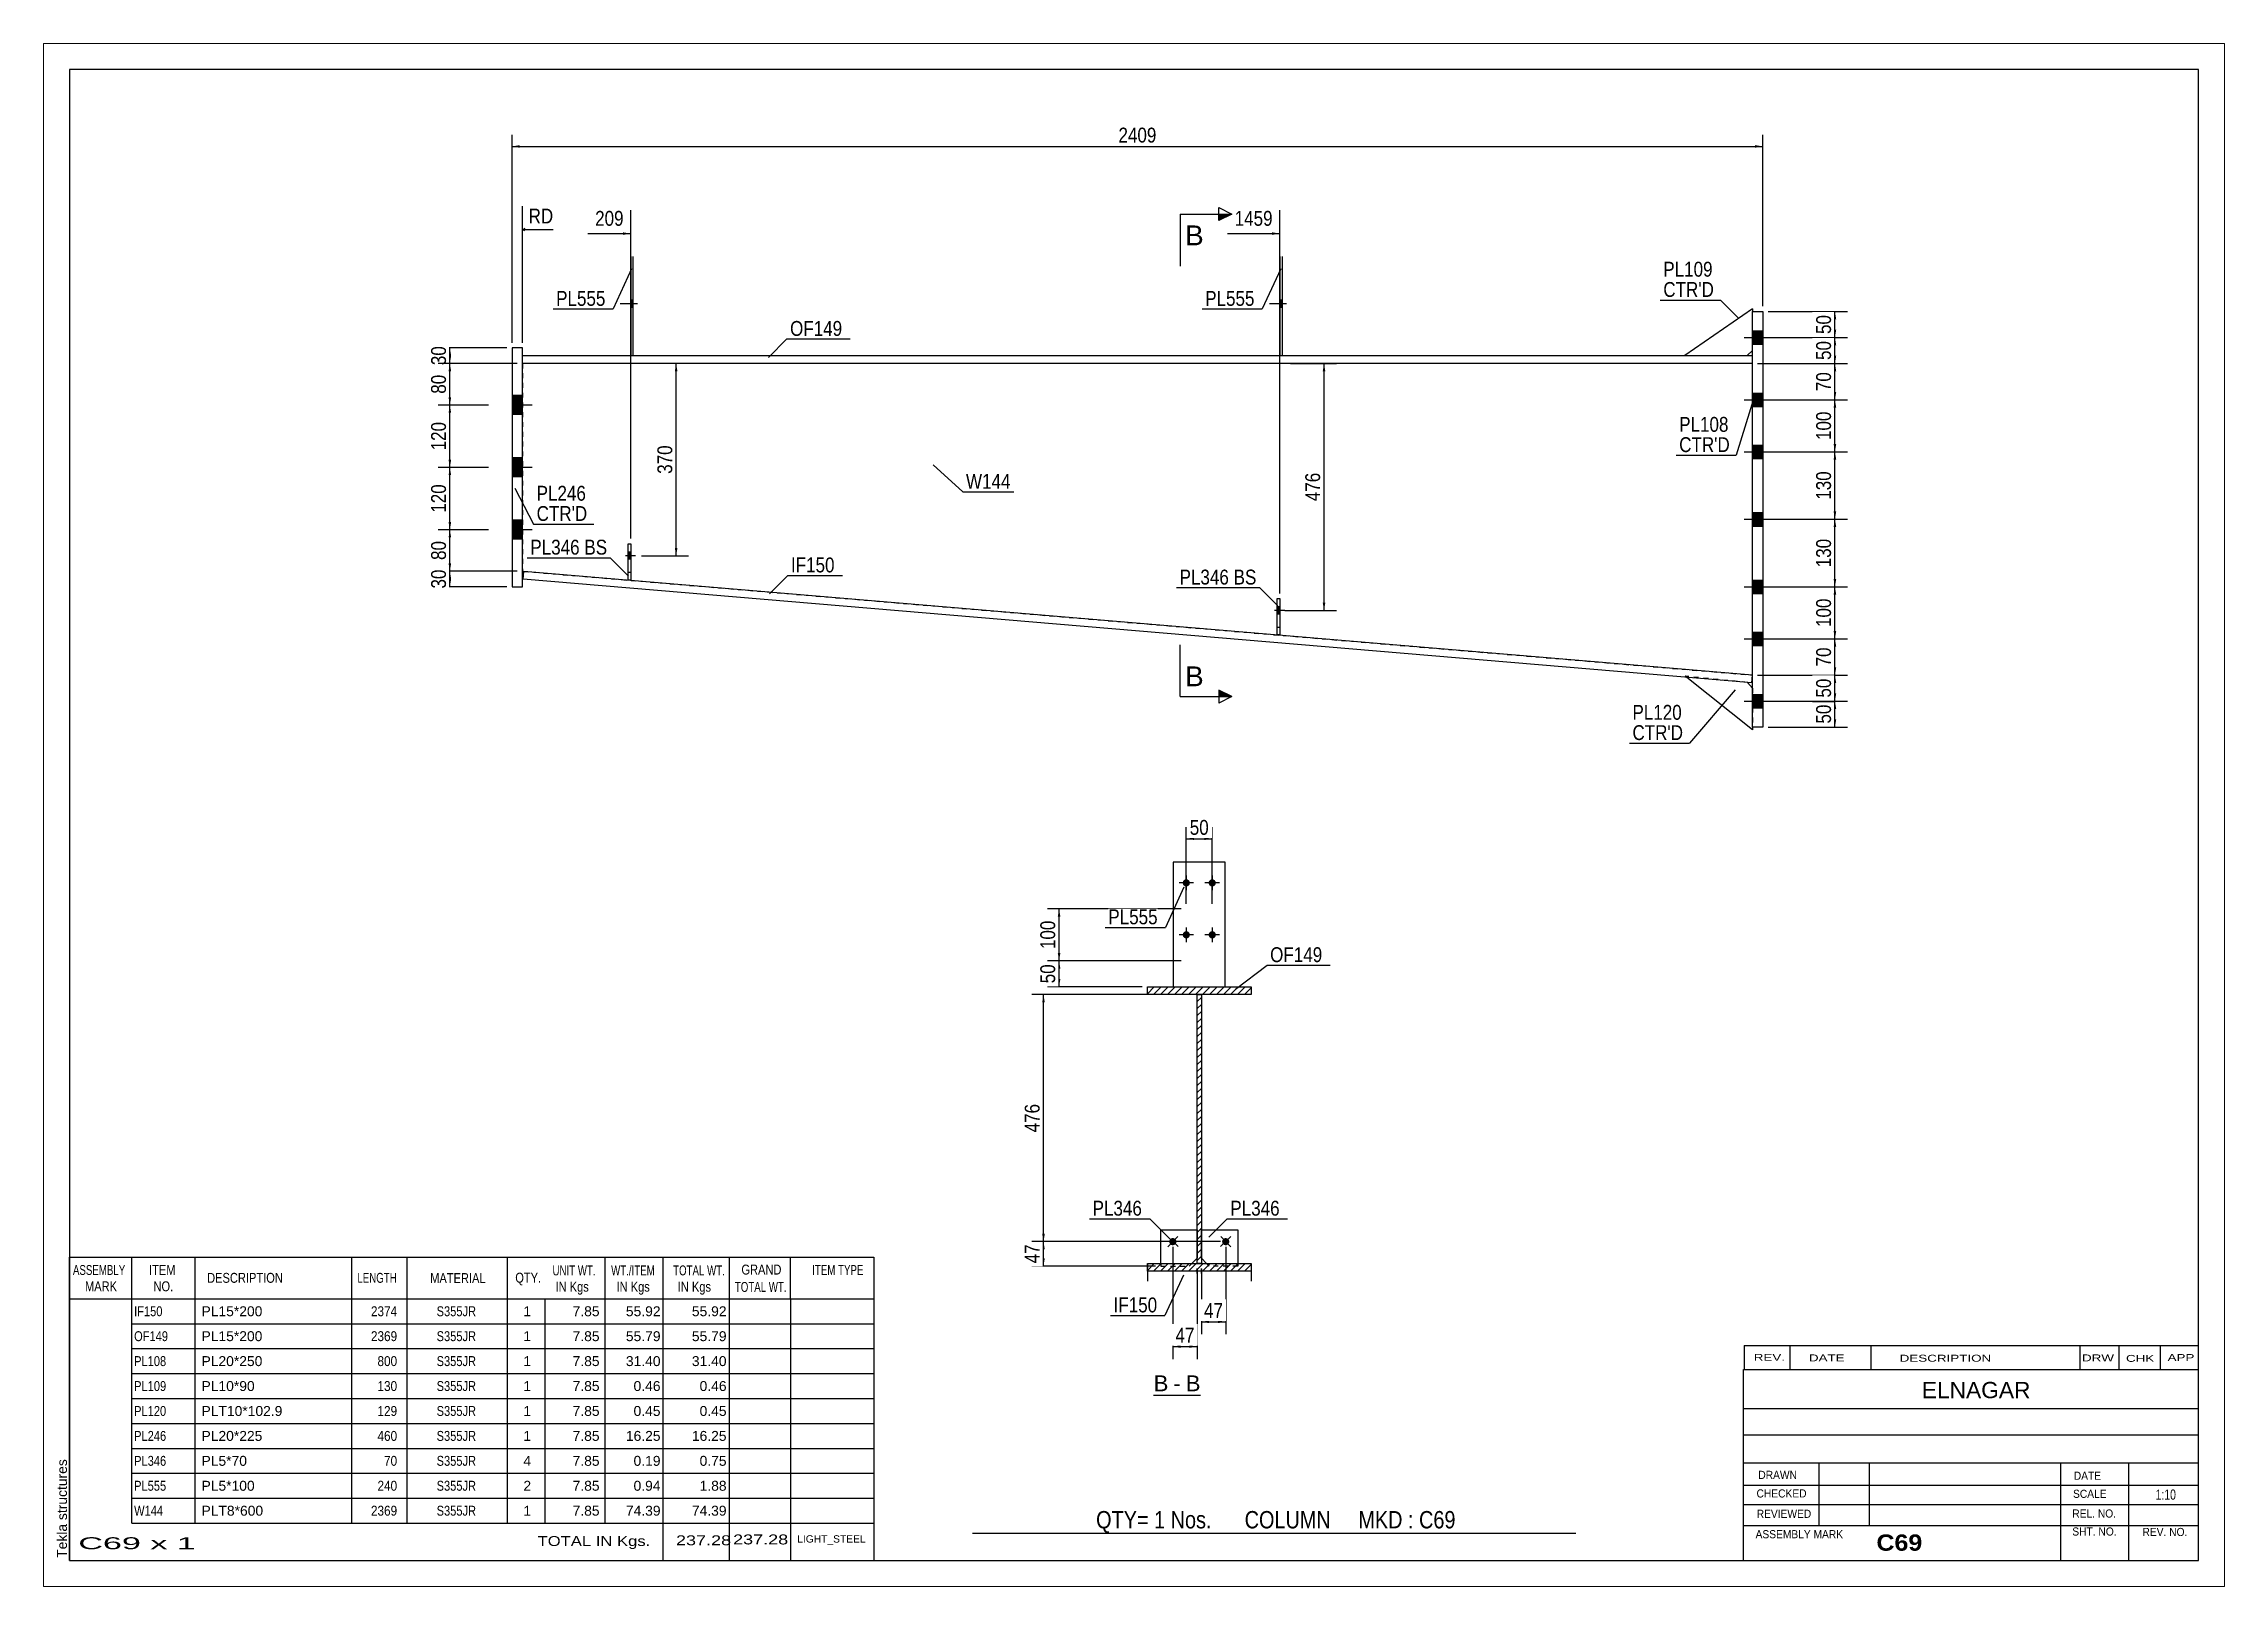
# Paper-space layout 'Layout1' of a CAD drawing. Header units: millimetres. Extents: x 0 to 420, y 0 to 297.
# The model-space entities are those that its viewports show. They can reach past a viewport. Long polylines and large blocks are cut down to what shows.
import ezdxf

# ---------------------------------------------------------------- set-up
doc = ezdxf.new("R2010")
doc.units = ezdxf.units.MM
doc.linetypes.add('DXK_LINE_DOT1', pattern=[1.8814, 0.9407, -0.9407])
doc.linetypes.add('DXK_LINE_DOT2', pattern=[3.9198, 1.9599, -1.9599])
doc.layers.add('Viewport layer', color=7, linetype='Continuous', plot=False)
doc.styles.add('Arial', font='ARIAL.TTF', dxfattribs={"height": 0.2})
doc.styles.add('Arial Bold', font='ARIALBD.TTF', dxfattribs={"height": 0.2})
doc.styles.add('Arial Narrow', font='ARIALN.TTF', dxfattribs={"height": 0.2})

# ---------------------------------------------------------------- blocks, each defined once
blk = doc.blocks.new('Unknown-622304788-1209')
at = {"color": 5, "linetype": 'Continuous'}
for p, q in [((206.87, 116.57), (-203.13, 116.57)), ((-203.13, 116.57), (-203.13, -170.43)), ((206.87, -170.43), (206.87, 116.57)), ((-203.13, -170.43), (206.87, -170.43))]:
    blk.add_line(p, q, dxfattribs=at)
at = {"color": 174, "linetype": 'Continuous', "style": 'Arial'}
blk.add_text('Tekla structures', height=1.9102, rotation=90, dxfattribs=at).set_placement((-203.63, -169.93))
blk = doc.blocks.new('Unknown-622304788-13 - 1228')
at = {"color": 7, "linetype": 'Continuous'}
blk.add_line((5.65, -138.62), (14.68, -138.62), dxfattribs=at)
at = {"color": 0, "linetype": 'Continuous'}
blk.add_wipeout([(8.49, -137.87), (8.49, -134.67), (5.65, -134.67), (5.65, -137.87)], dxfattribs=at)
blk.add_wipeout([(10.87, -137.87), (10.87, -134.67), (9.45, -134.67), (9.45, -137.87)], dxfattribs=at)
at = {"color": 96, "linetype": 'Continuous', "style": 'Arial'}
blk.add_text('B', height=3.06, dxfattribs=at).set_placement((5.65, -137.87))
at = {"color": 0, "linetype": 'Continuous'}
blk.add_wipeout([(14.68, -137.87), (14.68, -134.67), (11.83, -134.67), (11.83, -137.87)], dxfattribs=at)
at = {"color": 96, "linetype": 'Continuous', "style": 'Arial'}
for s, p in [('-', (9.45, -137.87)), ('B', (11.83, -137.87))]:
    blk.add_text(s, height=3.06, dxfattribs=at).set_placement(p)
blk = doc.blocks.new('Bolt-622304788-1520 - 1508')
at = {"linetype": 'Continuous'}
blk.add_hatch(color=3, dxfattribs=at).paths.add_polyline_path([(29.94, 11.74), (29.94, 13.14), (29.44, 13.14), (29.44, 11.74)])
at = {"color": 3, "linetype": 'Continuous'}
for p, q in [((29.94, 13.14), (29.44, 13.14)), ((30.74, 12.44), (29.44, 12.44)), ((29.94, 11.74), (29.44, 11.74))]:
    blk.add_line(p, q, dxfattribs=at)
blk = doc.blocks.new('Bolt-622304788-1522 - 1508')
at = {"linetype": 'Continuous'}
blk.add_hatch(color=3, dxfattribs=at).paths.add_polyline_path([(30.44, 70.8), (30.44, 72.2), (29.94, 72.2), (29.94, 70.8)])
blk.add_hatch(color=3, dxfattribs=at).paths.add_polyline_path([(30.44, 70.8), (30.44, 72.2), (29.94, 72.2), (29.94, 70.8)])
at = {"color": 3, "linetype": 'Continuous'}
for p, q in [((31.24, 71.5), (27.94, 71.5)), ((31.24, 71.5), (27.94, 71.5)), ((30.44, 72.2), (29.94, 72.2)), ((30.44, 72.2), (29.94, 72.2)), ((30.44, 70.8), (29.94, 70.8)), ((30.44, 70.8), (29.94, 70.8))]:
    blk.add_line(p, q, dxfattribs=at)
blk = doc.blocks.new('Part-622304788-1578 - 1508')
at = {"color": 2, "linetype": 'Continuous'}
for p, q in [((29.94, 80.57), (29.94, 61.5)), ((30.44, 61.5), (30.44, 80.57))]:
    blk.add_line(p, q, dxfattribs=at)
at = {"color": 7, "linetype": 'DXK_LINE_DOT1'}
blk.add_line((29.94, 61.5), (30.44, 61.5), dxfattribs=at)
blk = doc.blocks.new('Bolt-622304788-1521 - 1508')
at = {"color": 3, "linetype": 'DXK_LINE_DOT2'}
for p, q in [((29.94, 13.14), (29.44, 13.14)), ((30.89, 12.44), (27.59, 12.44)), ((29.94, 11.74), (29.44, 11.74))]:
    blk.add_line(p, q, dxfattribs=at)
blk = doc.blocks.new('Bolt-622304788-1523 - 1508')
at = {"linetype": 'Continuous'}
for points in [[(-117.92, 53.8), (-117.92, 50.2), (-115.92, 50.2), (-115.92, 53.8)], [(-117.92, 53.8), (-117.92, 50.2), (-115.92, 50.2), (-115.92, 53.8)], [(-117.92, 41.8), (-117.92, 38.2), (-115.92, 38.2), (-115.92, 41.8)], [(-117.92, 41.8), (-117.92, 38.2), (-115.92, 38.2), (-115.92, 41.8)], [(-117.92, 29.8), (-117.92, 26.2), (-115.92, 26.2), (-115.92, 29.8)], [(-117.92, 29.8), (-117.92, 26.2), (-115.92, 26.2), (-115.92, 29.8)]]:
    blk.add_hatch(color=3, dxfattribs=at).paths.add_polyline_path(points)
at = {"color": 3, "linetype": 'Continuous'}
for p, q in [((-115.92, 53.8), (-117.92, 53.8)), ((-115.92, 53.8), (-117.92, 53.8)), ((-114.02, 52), (-117.92, 52)), ((-114.02, 52), (-117.92, 52)), ((-115.92, 50.2), (-117.92, 50.2)), ((-115.92, 50.2), (-117.92, 50.2)), ((-115.92, 41.8), (-117.92, 41.8)), ((-115.92, 41.8), (-117.92, 41.8)), ((-114.02, 40), (-117.92, 40)), ((-114.02, 40), (-117.92, 40)), ((-115.92, 38.2), (-117.92, 38.2)), ((-115.92, 38.2), (-117.92, 38.2)), ((-115.92, 29.8), (-117.92, 29.8)), ((-115.92, 29.8), (-117.92, 29.8)), ((-114.02, 28), (-117.92, 28)), ((-114.02, 28), (-117.92, 28)), ((-115.92, 26.2), (-117.92, 26.2)), ((-115.92, 26.2), (-117.92, 26.2))]:
    blk.add_line(p, q, dxfattribs=at)
blk = doc.blocks.new('Bolt-622304788-1524 - 1508')
at = {"linetype": 'Continuous'}
for points in [[(120.98, 66.3), (120.98, 63.7), (122.98, 63.7), (122.98, 66.3)], [(120.98, 66.3), (120.98, 63.7), (122.98, 63.7), (122.98, 66.3)], [(120.98, 54.3), (120.98, 51.7), (122.98, 51.7), (122.98, 54.3)], [(120.98, 54.3), (120.98, 51.7), (122.98, 51.7), (122.98, 54.3)], [(120.98, 44.3), (120.98, 41.7), (122.98, 41.7), (122.98, 44.3)], [(120.98, 44.3), (120.98, 41.7), (122.98, 41.7), (122.98, 44.3)], [(120.98, 31.3), (120.98, 28.7), (122.98, 28.7), (122.98, 31.3)], [(120.98, 31.3), (120.98, 28.7), (122.98, 28.7), (122.98, 31.3)], [(120.98, 18.3), (120.98, 15.7), (122.98, 15.7), (122.98, 18.3)], [(120.98, 18.3), (120.98, 15.7), (122.98, 15.7), (122.98, 18.3)], [(120.98, 8.3), (120.98, 5.7), (122.98, 5.7), (122.98, 8.3)], [(120.98, 8.3), (120.98, 5.7), (122.98, 5.7), (122.98, 8.3)], [(120.98, -3.7), (120.98, -6.3), (122.98, -6.3), (122.98, -3.7)], [(120.98, -3.7), (120.98, -6.3), (122.98, -6.3), (122.98, -3.7)]]:
    blk.add_hatch(color=3, dxfattribs=at).paths.add_polyline_path(points)
at = {"color": 3, "linetype": 'Continuous'}
for p, q in [((119.39, 65), (129.98, 65)), ((119.39, 65), (129.98, 65)), ((120.98, 66.3), (122.98, 66.3)), ((120.98, 66.3), (122.98, 66.3)), ((120.98, 63.7), (122.98, 63.7)), ((120.98, 63.7), (122.98, 63.7)), ((119.39, 53), (129.98, 53)), ((119.39, 53), (129.98, 53)), ((120.98, 54.3), (122.98, 54.3)), ((120.98, 54.3), (122.98, 54.3)), ((120.98, 51.7), (122.98, 51.7)), ((120.98, 51.7), (122.98, 51.7)), ((119.39, 43), (129.98, 43)), ((119.39, 43), (129.98, 43)), ((120.98, 44.3), (122.98, 44.3)), ((120.98, 44.3), (122.98, 44.3)), ((120.98, 41.7), (122.98, 41.7)), ((120.98, 41.7), (122.98, 41.7)), ((119.39, 30), (129.98, 30)), ((119.39, 30), (129.98, 30)), ((120.98, 31.3), (122.98, 31.3)), ((120.98, 31.3), (122.98, 31.3)), ((120.98, 28.7), (122.98, 28.7)), ((120.98, 28.7), (122.98, 28.7)), ((119.39, 17), (129.98, 17)), ((119.39, 17), (129.98, 17)), ((120.98, 18.3), (122.98, 18.3)), ((120.98, 18.3), (122.98, 18.3)), ((120.98, 15.7), (122.98, 15.7)), ((120.98, 15.7), (122.98, 15.7)), ((119.39, 7), (129.98, 7)), ((119.39, 7), (129.98, 7)), ((120.98, 8.3), (122.98, 8.3)), ((120.98, 8.3), (122.98, 8.3)), ((120.98, 5.7), (122.98, 5.7)), ((120.98, 5.7), (122.98, 5.7)), ((120.98, -3.7), (122.98, -3.7)), ((120.98, -3.7), (122.98, -3.7)), ((119.39, -5), (129.98, -5)), ((119.39, -5), (129.98, -5)), ((120.98, -6.3), (122.98, -6.3)), ((120.98, -6.3), (122.98, -6.3))]:
    blk.add_line(p, q, dxfattribs=at)
blk = doc.blocks.new('Part-622304788-1529 - 1508')
at = {"color": 7, "linetype": 'DXK_LINE_DOT1'}
for p, q in [((120.98, 60), (-115.92, 60)), ((-115.92, 60), (-115.92, 20)), ((120.98, 0), (120.98, 60)), ((-115.62, 19.97), (120.98, 0))]:
    blk.add_line(p, q, dxfattribs=at)
at = {"color": 2, "linetype": 'Continuous'}
blk.add_line((-115.92, 20), (-115.62, 19.97), dxfattribs=at)
blk = doc.blocks.new('Part-622304788-1551 - 1508')
at = {"color": 2, "linetype": 'Continuous'}
for p, q in [((29.44, 7.74), (29.44, 14.74)), ((29.44, 14.74), (29.94, 14.74)), ((29.94, 14.74), (29.94, 7.74)), ((29.94, 7.74), (29.44, 7.74))]:
    blk.add_line(p, q, dxfattribs=at)
at = {"color": 7, "linetype": 'DXK_LINE_DOT1'}
blk.add_line((29.44, 9.24), (29.94, 9.24), dxfattribs=at)
blk = doc.blocks.new('Part-622304788-1573 - 1508')
at = {"color": 7, "linetype": 'DXK_LINE_DOT1'}
for p, q in [((29.44, 7.74), (29.44, 14.74)), ((29.44, 14.74), (29.94, 14.74)), ((29.94, 14.74), (29.94, 7.74)), ((29.94, 7.74), (29.44, 7.74))]:
    blk.add_line(p, q, dxfattribs=at)
blk = doc.blocks.new('Part-622304788-1631 - 1508')
at = {"color": 2, "linetype": 'Continuous'}
for p, q in [((-115.92, 63), (-117.92, 63)), ((-117.92, 63), (-117.92, 17)), ((-115.92, 17), (-115.92, 63)), ((-117.92, 17), (-115.92, 17))]:
    blk.add_line(p, q, dxfattribs=at)
blk = doc.blocks.new('Part-622304788-2604 - 1508')
at = {"color": 2, "linetype": 'Continuous'}
for p, q in [((-95.56, 18.29), (-95.56, 25.29)), ((-95.56, 25.29), (-95.06, 25.29)), ((-95.06, 25.29), (-95.06, 18.29)), ((-95.06, 18.29), (-95.56, 18.29))]:
    blk.add_line(p, q, dxfattribs=at)
blk = doc.blocks.new('Part-622304788-1660 - 1508')
at = {"color": 7, "linetype": 'DXK_LINE_DOT1'}
for p, q in [((119.98, -1.41), (108.04, -0.22)), ((108.32, -0.44), (108.04, -0.22)), ((119.98, -1.41), (120, -1.42)), ((120.98, -2.51), (120.98, -10))]:
    blk.add_line(p, q, dxfattribs=at)
at = {"color": 2, "linetype": 'Continuous'}
for p, q in [((120.98, -10.51), (108.32, -0.44)), ((120, -1.42), (120.98, -2.51)), ((120.98, -10), (120.98, -10.51))]:
    blk.add_line(p, q, dxfattribs=at)
blk = doc.blocks.new('Part-622304788-1689 - 1508')
at = {"color": 2, "linetype": 'Continuous'}
for p, q in [((120.98, 70.5), (107.98, 61.5)), ((120.98, 70.5), (120.98, 70)), ((119.98, 61.5), (120.98, 62.5))]:
    blk.add_line(p, q, dxfattribs=at)
at = {"color": 7, "linetype": 'DXK_LINE_DOT1'}
for p, q in [((120.98, 62.5), (120.98, 70)), ((107.98, 61.5), (119.98, 61.5))]:
    blk.add_line(p, q, dxfattribs=at)
blk = doc.blocks.new('Part-622304788-1718 - 1508')
at = {"color": 2, "linetype": 'Continuous'}
for p, q in [((120.98, 70), (122.98, 70)), ((120.98, -10), (120.98, 70)), ((122.98, 70), (122.98, -10)), ((122.98, -10), (120.98, -10))]:
    blk.add_line(p, q, dxfattribs=at)
blk = doc.blocks.new('Part-622304788-1723 - 1508')
at = {"color": 2, "linetype": 'Continuous'}
for p, q in [((-115.74, 18.48), (-115.62, 19.97)), ((120.85, -1.49), (-115.74, 18.48)), ((120.98, 0), (-115.62, 19.97)), ((120.85, -1.49), (120.98, 0))]:
    blk.add_line(p, q, dxfattribs=at)
blk = doc.blocks.new('Part-622304788-1728 - 1508')
at = {"color": 2, "linetype": 'Continuous'}
for p, q in [((-115.92, 61.5), (120.98, 61.5)), ((120.98, 60), (-115.92, 60))]:
    blk.add_line(p, q, dxfattribs=at)
at = {"color": 7, "linetype": 'DXK_LINE_DOT1'}
for p, q in [((-115.92, 60), (-115.92, 61.5)), ((120.98, 60), (120.98, 61.5))]:
    blk.add_line(p, q, dxfattribs=at)
blk = doc.blocks.new('Part-622304788-2600 - 1508')
at = {"color": 2, "linetype": 'Continuous'}
for p, q in [((-95.06, 80.57), (-95.06, 61.5)), ((-94.56, 61.5), (-94.56, 80.57))]:
    blk.add_line(p, q, dxfattribs=at)
at = {"color": 7, "linetype": 'DXK_LINE_DOT1'}
blk.add_line((-95.06, 61.5), (-94.56, 61.5), dxfattribs=at)
blk = doc.blocks.new('Part-622304788-2601 - 1508')
at = {"color": 7, "linetype": 'DXK_LINE_DOT1'}
for p, q in [((-95.56, 18.29), (-95.56, 25.29)), ((-95.56, 25.29), (-95.06, 25.29)), ((-95.06, 25.29), (-95.06, 18.29)), ((-95.56, 19.79), (-95.06, 19.79)), ((-95.06, 18.29), (-95.56, 18.29))]:
    blk.add_line(p, q, dxfattribs=at)
blk = doc.blocks.new('Bolt-622304788-2607 - 1508')
at = {"linetype": 'Continuous'}
blk.add_hatch(color=3, dxfattribs=at).paths.add_polyline_path([(-94.56, 70.8), (-94.56, 72.2), (-95.06, 72.2), (-95.06, 70.8)])
blk.add_hatch(color=3, dxfattribs=at).paths.add_polyline_path([(-94.56, 70.8), (-94.56, 72.2), (-95.06, 72.2), (-95.06, 70.8)])
at = {"color": 3, "linetype": 'Continuous'}
for p, q in [((-93.76, 71.5), (-97.06, 71.5)), ((-93.76, 71.5), (-97.06, 71.5)), ((-94.56, 72.2), (-95.06, 72.2)), ((-94.56, 72.2), (-95.06, 72.2)), ((-94.56, 70.8), (-95.06, 70.8)), ((-94.56, 70.8), (-95.06, 70.8))]:
    blk.add_line(p, q, dxfattribs=at)
blk = doc.blocks.new('Bolt-622304788-2608 - 1508')
at = {"color": 3, "linetype": 'DXK_LINE_DOT2'}
for p, q in [((-94.11, 22.99), (-97.41, 22.99)), ((-95.06, 23.69), (-95.56, 23.69)), ((-95.06, 22.29), (-95.56, 22.29))]:
    blk.add_line(p, q, dxfattribs=at)
blk = doc.blocks.new('Bolt-622304788-2611 - 1508')
at = {"linetype": 'Continuous'}
blk.add_hatch(color=3, dxfattribs=at).paths.add_polyline_path([(-95.06, 22.29), (-95.06, 23.69), (-95.56, 23.69), (-95.56, 22.29)])
at = {"color": 3, "linetype": 'Continuous'}
for p, q in [((-95.06, 23.69), (-95.56, 23.69)), ((-94.26, 22.99), (-95.56, 22.99)), ((-95.06, 22.29), (-95.56, 22.29))]:
    blk.add_line(p, q, dxfattribs=at)
blk = doc.blocks.new('Bolt-622304788-1233 - 1228')
at = {"linetype": 'Continuous'}
blk.add_hatch(color=3, dxfattribs=at).paths.add_polyline_path([(9.82, -108.56, -1), (8.86, -109.57, -1)])
at = {"color": 3, "linetype": 'Continuous'}
for p, q in [((8.32, -108.1), (10.35, -110.03)), ((10.3, -108.05), (8.38, -110.08))]:
    blk.add_line(p, q, dxfattribs=at)
blk = doc.blocks.new('Part-622304788-1265 - 1228')
at = {"color": 2, "linetype": 'Continuous'}
for p, q in [((7.01, -113.25), (7.01, -106.76)), ((7.01, -106.76), (14.01, -106.76)), ((14.01, -106.76), (14.01, -112.26)), ((14.01, -112.26), (13.02, -113.25))]:
    blk.add_line(p, q, dxfattribs=at)
at = {"color": 7, "linetype": 'DXK_LINE_DOT1'}
for p, q in [((7.01, -113.25), (7.01, -113.76)), ((13.02, -113.25), (12.51, -113.76)), ((7.01, -113.76), (12.51, -113.76))]:
    blk.add_line(p, q, dxfattribs=at)
blk = doc.blocks.new('Bolt-622304788-1232 - 1228')
at = {"linetype": 'Continuous'}
blk.add_hatch(color=3, dxfattribs=at).paths.add_polyline_path([(20.02, -109.57, -1), (19.06, -108.56, -1)])
at = {"color": 3, "linetype": 'Continuous'}
for p, q in [((20.55, -108.1), (18.52, -110.03)), ((20.5, -110.08), (18.58, -108.05))]:
    blk.add_line(p, q, dxfattribs=at)
blk = doc.blocks.new('Bolt-622304788-1234 - 1228')
at = {"linetype": 'Continuous'}
for points in [[(12.64, -40, -1), (11.24, -40, -1)], [(17.64, -40, -1), (16.24, -40, -1)], [(12.64, -50, -1), (11.24, -50, -1)], [(17.64, -50, -1), (16.24, -50, -1)]]:
    blk.add_hatch(color=3, dxfattribs=at).paths.add_polyline_path(points)
at = {"color": 3, "linetype": 'Continuous'}
for p, q in [((13.34, -40), (10.54, -40)), ((11.94, -38.6), (11.94, -41.4)), ((18.34, -40), (15.54, -40)), ((16.94, -38.6), (16.94, -41.4)), ((13.34, -50), (10.54, -50)), ((11.94, -48.6), (11.94, -51.4)), ((18.34, -50), (15.54, -50)), ((16.94, -48.6), (16.94, -51.4))]:
    blk.add_line(p, q, dxfattribs=at)
blk = doc.blocks.new('Part-622304788-1237 - 1228')
at = {"linetype": 'Continuous'}
h = blk.add_hatch(dxfattribs=at)
h.set_pattern_fill('', scale=0.3, style=0, pattern_type=0)
h.set_pattern_definition([(45, (14.0375, -61.5013), (-0.67352, 0.67352), [])])
h.paths.add_polyline_path([(14.84, -61.5), (14.04, -61.5), (14.04, -113.25), (14.84, -113.25)])
at = {"color": 2, "linetype": 'Continuous'}
for p, q in [((14.04, -61.5), (14.84, -61.5)), ((14.04, -113.25), (14.04, -61.5)), ((14.84, -61.5), (14.84, -113.25)), ((14.84, -113.25), (14.04, -113.25))]:
    blk.add_line(p, q, dxfattribs=at)
at = {"color": 7, "linetype": 'DXK_LINE_DOT1'}
for p, q in [((14.04, -115.19), (14.04, -113.25)), ((14.84, -115.19), (14.84, -113.25))]:
    blk.add_line(p, q, dxfattribs=at)
blk = doc.blocks.new('Part-622304788-1260 - 1228')
at = {"color": 2, "linetype": 'Continuous'}
for p, q in [((14.87, -112.26), (14.87, -106.76)), ((14.87, -106.76), (21.87, -106.76)), ((21.87, -106.76), (21.87, -113.25)), ((14.87, -112.26), (15.85, -113.25))]:
    blk.add_line(p, q, dxfattribs=at)
at = {"color": 7, "linetype": 'DXK_LINE_DOT1'}
for p, q in [((15.85, -113.25), (16.37, -113.76)), ((21.87, -113.25), (21.87, -113.76)), ((21.87, -113.76), (16.37, -113.76))]:
    blk.add_line(p, q, dxfattribs=at)
blk = doc.blocks.new('Part-622304788-1287 - 1228')
at = {"color": 2, "linetype": 'Continuous'}
for p, q in [((19.44, -36), (9.44, -36)), ((9.44, -36), (9.44, -60)), ((19.44, -60), (19.44, -36))]:
    blk.add_line(p, q, dxfattribs=at)
at = {"color": 7, "linetype": 'DXK_LINE_DOT1'}
blk.add_line((9.44, -60), (19.44, -60), dxfattribs=at)
blk = doc.blocks.new('Part-622304788-1313 - 1228')
at = {"linetype": 'Continuous'}
h = blk.add_hatch(dxfattribs=at)
h.set_pattern_fill('', scale=0.3, style=0, pattern_type=0)
h.set_pattern_definition([(45, (4.4375, -113.2485), (-0.67352, 0.67352), [])])
h.paths.add_polyline_path([(24.44, -113.25), (4.44, -113.25), (4.44, -114.75), (24.44, -114.75)])
at = {"color": 7, "linetype": 'DXK_LINE_DOT1'}
for p, q in [((4.44, -113.25), (4.44, -114.75)), ((24.44, -113.25), (24.44, -114.75))]:
    blk.add_line(p, q, dxfattribs=at)
at = {"color": 2, "linetype": 'Continuous'}
for p, q in [((4.44, -113.25), (24.44, -113.25)), ((4.44, -114.75), (4.44, -113.25)), ((24.44, -113.25), (24.44, -114.75)), ((4.44, -114.75), (4.44, -116.7)), ((24.44, -114.75), (4.44, -114.75)), ((24.44, -114.75), (24.44, -116.7))]:
    blk.add_line(p, q, dxfattribs=at)
blk = doc.blocks.new('Part-622304788-1335 - 1228')
at = {"linetype": 'Continuous'}
h = blk.add_hatch(dxfattribs=at)
h.set_pattern_fill('', scale=0.3, style=0, pattern_type=0)
h.set_pattern_definition([(45, (4.4375, -60.0013), (-0.67352, 0.67352), [])])
h.paths.add_polyline_path([(24.44, -60), (4.44, -60), (4.44, -61.5), (24.44, -61.5)])
at = {"color": 2, "linetype": 'Continuous'}
for p, q in [((4.44, -60), (24.44, -60)), ((4.44, -61.5), (4.44, -60)), ((24.44, -61.5), (4.44, -61.5)), ((24.44, -60), (24.44, -61.5))]:
    blk.add_line(p, q, dxfattribs=at)
blk = doc.blocks.new('StraightDimension-622304788-2484 - 1508')
at = {"linetype": 'Continuous'}
for points in [[(136.61, 41.5), (136.86, 43), (137.11, 41.5)], [(137.11, 31.5), (136.86, 30), (136.61, 31.5)]]:
    blk.add_hatch(color=7, dxfattribs=at).paths.add_polyline_path(points)
at = {"color": 7, "linetype": 'Continuous'}
for p, q in [((119.48, 43), (139.26, 43)), ((136.86, 30), (136.86, 43)), ((119.48, 30), (139.26, 30))]:
    blk.add_line(p, q, dxfattribs=at)
at = {"color": 0}
blk.add_wipeout([(136.71, 39.84), (132.51, 39.84), (132.51, 33.16), (136.71, 33.16)], dxfattribs=at)
at = {"color": 3, "style": 'Arial Narrow'}
blk.add_text('130', height=2.863, rotation=90.0002, dxfattribs=at).set_placement((136.11, 33.76))
blk = doc.blocks.new('StraightDimension-622304788-2485 - 1508')
at = {"linetype": 'Continuous'}
for points in [[(136.61, 28.5), (136.86, 30), (137.11, 28.5)], [(137.11, 18.5), (136.86, 17), (136.61, 18.5)]]:
    blk.add_hatch(color=7, dxfattribs=at).paths.add_polyline_path(points)
at = {"color": 7, "linetype": 'Continuous'}
for p, q in [((119.48, 30), (139.26, 30)), ((136.86, 17), (136.86, 30)), ((119.48, 17), (139.26, 17))]:
    blk.add_line(p, q, dxfattribs=at)
at = {"color": 0}
blk.add_wipeout([(136.71, 26.84), (132.51, 26.84), (132.51, 20.16), (136.71, 20.16)], dxfattribs=at)
at = {"color": 3, "style": 'Arial Narrow'}
blk.add_text('130', height=2.863, rotation=90.0002, dxfattribs=at).set_placement((136.11, 20.76))
blk = doc.blocks.new('StraightDimension-622304788-2480 - 1508')
at = {"linetype": 'Continuous'}
for points in [[(136.61, 68.5), (136.86, 70), (137.11, 68.5)], [(137.11, 66.5), (136.86, 65), (136.61, 66.5)]]:
    blk.add_hatch(color=7, dxfattribs=at).paths.add_polyline_path(points)
at = {"color": 7, "linetype": 'Continuous'}
for p, q in [((123.98, 70), (139.26, 70)), ((136.86, 65), (136.86, 70)), ((128.48, 65), (139.26, 65))]:
    blk.add_line(p, q, dxfattribs=at)
at = {"color": 0}
blk.add_wipeout([(136.71, 69.93), (132.51, 69.93), (132.51, 65.07), (136.71, 65.07)], dxfattribs=at)
at = {"color": 3, "style": 'Arial Narrow'}
blk.add_text('50', height=2.863, rotation=90.0002, dxfattribs=at).set_placement((136.11, 65.67))
blk = doc.blocks.new('StraightDimension-622304788-2481 - 1508')
at = {"linetype": 'Continuous'}
for points in [[(136.61, 63.5), (136.86, 65), (137.11, 63.5)], [(137.11, 61.5), (136.86, 60), (136.61, 61.5)]]:
    blk.add_hatch(color=7, dxfattribs=at).paths.add_polyline_path(points)
at = {"color": 7, "linetype": 'Continuous'}
for p, q in [((128.48, 65), (139.26, 65)), ((136.86, 60), (136.86, 65)), ((121.98, 60), (139.26, 60))]:
    blk.add_line(p, q, dxfattribs=at)
at = {"color": 0}
blk.add_wipeout([(136.71, 64.93), (132.51, 64.93), (132.51, 60.07), (136.71, 60.07)], dxfattribs=at)
at = {"color": 3, "style": 'Arial Narrow'}
blk.add_text('50', height=2.863, rotation=90.0002, dxfattribs=at).set_placement((136.11, 60.67))
blk = doc.blocks.new('StraightDimension-622304788-2487 - 1508')
at = {"linetype": 'Continuous'}
for points in [[(136.61, 5.5), (136.86, 7), (137.11, 5.5)], [(137.11, 1.5), (136.86, 0), (136.61, 1.5)]]:
    blk.add_hatch(color=7, dxfattribs=at).paths.add_polyline_path(points)
at = {"color": 7, "linetype": 'Continuous'}
for p, q in [((123.42, 7), (139.26, 7)), ((136.86, 0), (136.86, 7)), ((121.98, 0), (139.26, 0))]:
    blk.add_line(p, q, dxfattribs=at)
at = {"color": 0}
blk.add_wipeout([(136.71, 5.93), (132.51, 5.93), (132.51, 1.07), (136.71, 1.07)], dxfattribs=at)
at = {"color": 3, "style": 'Arial Narrow'}
blk.add_text('70', height=2.863, rotation=90.0002, dxfattribs=at).set_placement((136.11, 1.67))
blk = doc.blocks.new('StraightDimension-622304788-2482 - 1508')
at = {"linetype": 'Continuous'}
for points in [[(136.61, 58.5), (136.86, 60), (137.11, 58.5)], [(137.11, 54.5), (136.86, 53), (136.61, 54.5)]]:
    blk.add_hatch(color=7, dxfattribs=at).paths.add_polyline_path(points)
at = {"color": 7, "linetype": 'Continuous'}
for p, q in [((121.98, 60), (139.26, 60)), ((136.86, 53), (136.86, 60)), ((123.42, 53), (139.26, 53))]:
    blk.add_line(p, q, dxfattribs=at)
at = {"color": 0}
blk.add_wipeout([(136.71, 58.93), (132.51, 58.93), (132.51, 54.07), (136.71, 54.07)], dxfattribs=at)
at = {"color": 3, "style": 'Arial Narrow'}
blk.add_text('70', height=2.863, rotation=90.0002, dxfattribs=at).set_placement((136.11, 54.67))
blk = doc.blocks.new('StraightDimension-622304788-3031 - 1508')
at = {"linetype": 'Continuous'}
blk.add_hatch(color=7, dxfattribs=at).paths.add_polyline_path([(28.45, 85.25), (29.95, 85), (28.45, 84.75)])
at = {"color": 7, "linetype": 'Continuous'}
for p, q in [((29.95, 15.74), (29.95, 89.5)), ((19.88, 85), (29.95, 85))]:
    blk.add_line(p, q, dxfattribs=at)
at = {"color": 0}
blk.add_wipeout([(29.17, 85.9), (29.17, 90.1), (20.66, 90.1), (20.66, 85.9)], dxfattribs=at)
at = {"color": 3, "style": 'Arial Narrow'}
blk.add_text('1459', height=2.863, dxfattribs=at).set_placement((21.26, 86.5))
blk = doc.blocks.new('StraightDimension-622304788-3063 - 1508')
at = {"linetype": 'Continuous'}
for points in [[(-86.56, 58.5), (-86.31, 60), (-86.06, 58.5)], [(-86.06, 24.49), (-86.31, 22.99), (-86.56, 24.49)]]:
    blk.add_hatch(color=7, dxfattribs=at).paths.add_polyline_path(points)
at = {"color": 7, "linetype": 'Continuous'}
for p, q in [((-86.37, 60), (-88.56, 60)), ((-86.31, 22.99), (-86.31, 60)), ((-92.98, 22.99), (-83.91, 22.99))]:
    blk.add_line(p, q, dxfattribs=at)
at = {"color": 0}
blk.add_wipeout([(-86.46, 44.84), (-90.66, 44.84), (-90.66, 38.15), (-86.46, 38.15)], dxfattribs=at)
at = {"color": 3, "style": 'Arial Narrow'}
blk.add_text('370', height=2.863, rotation=90.0002, dxfattribs=at).set_placement((-87.06, 38.75))
blk = doc.blocks.new('StraightDimension-622304788-2489 - 1508')
at = {"linetype": 'Continuous'}
for points in [[(136.61, -6.5), (136.86, -5), (137.11, -6.5)], [(137.11, -8.5), (136.86, -10), (136.61, -8.5)]]:
    blk.add_hatch(color=7, dxfattribs=at).paths.add_polyline_path(points)
at = {"color": 7, "linetype": 'Continuous'}
for p, q in [((128.48, -5), (139.26, -5)), ((136.86, -10), (136.86, -5)), ((123.98, -10), (139.26, -10))]:
    blk.add_line(p, q, dxfattribs=at)
at = {"color": 0}
blk.add_wipeout([(136.71, -5.07), (132.51, -5.07), (132.51, -9.93), (136.71, -9.93)], dxfattribs=at)
at = {"color": 3, "style": 'Arial Narrow'}
blk.add_text('50', height=2.863, rotation=90.0002, dxfattribs=at).set_placement((136.11, -9.33))
blk = doc.blocks.new('StraightDimension-622304788-1738 - 1508')
at = {"linetype": 'Continuous'}
for points in [[(38.22, 58.5), (38.47, 60), (38.72, 58.5)], [(38.72, 13.94), (38.47, 12.44), (38.22, 13.94)]]:
    blk.add_hatch(color=7, dxfattribs=at).paths.add_polyline_path(points)
at = {"color": 7, "linetype": 'Continuous'}
for p, q in [((32.02, 60), (40.87, 60)), ((38.47, 12.44), (38.47, 60)), ((30.95, 12.44), (40.87, 12.44))]:
    blk.add_line(p, q, dxfattribs=at)
at = {"color": 0}
blk.add_wipeout([(38.32, 39.56), (34.12, 39.56), (34.12, 32.88), (38.32, 32.88)], dxfattribs=at)
at = {"color": 3, "style": 'Arial Narrow'}
blk.add_text('476', height=2.863, rotation=90.0002, dxfattribs=at).set_placement((37.72, 33.48))
blk = doc.blocks.new('StraightDimension-622304788-1776 - 1508')
at = {"linetype": 'Continuous'}
for points in [[(-116.42, 101.53), (-117.92, 101.78), (-116.42, 102.03)], [(121.48, 102.03), (122.98, 101.78), (121.48, 101.53)]]:
    blk.add_hatch(color=7, dxfattribs=at).paths.add_polyline_path(points)
at = {"color": 7, "linetype": 'Continuous'}
for p, q in [((-117.92, 64), (-117.92, 104.03)), ((-117.92, 101.78), (122.98, 101.78)), ((122.98, 71), (122.98, 104.03))]:
    blk.add_line(p, q, dxfattribs=at)
at = {"color": 0}
blk.add_wipeout([(6.79, 101.93), (6.79, 106.13), (-1.72, 106.13), (-1.72, 101.93)], dxfattribs=at)
at = {"color": 3, "style": 'Arial Narrow'}
blk.add_text('2409', height=2.863, dxfattribs=at).set_placement((-1.12, 102.53))
blk = doc.blocks.new('StraightDimension-622304788-1785 - 1508')
at = {"linetype": 'Continuous'}
for points in [[(-130.14, 61.5), (-129.89, 63), (-129.64, 61.5)], [(-129.64, 61.5), (-129.89, 60), (-130.14, 61.5)]]:
    blk.add_hatch(color=7, dxfattribs=at).paths.add_polyline_path(points)
at = {"color": 7, "linetype": 'Continuous'}
for p, q in [((-118.92, 63), (-132.14, 63)), ((-116.92, 60), (-132.14, 60)), ((-129.89, 60), (-129.89, 63))]:
    blk.add_line(p, q, dxfattribs=at)
at = {"color": 0}
blk.add_wipeout([(-130.04, 63.93), (-134.24, 63.93), (-134.24, 59.07), (-130.04, 59.07)], dxfattribs=at)
at = {"color": 3, "style": 'Arial Narrow'}
blk.add_text('30', height=2.863, rotation=90.0002, dxfattribs=at).set_placement((-130.64, 59.67))
blk = doc.blocks.new('StraightDimension-622304788-1795 - 1508')
at = {"linetype": 'Continuous'}
for points in [[(-130.14, 58.5), (-129.89, 60), (-129.64, 58.5)], [(-129.64, 53.5), (-129.89, 52), (-130.14, 53.5)]]:
    blk.add_hatch(color=7, dxfattribs=at).paths.add_polyline_path(points)
at = {"color": 7, "linetype": 'Continuous'}
for p, q in [((-116.92, 60), (-132.14, 60)), ((-129.89, 52), (-129.89, 60)), ((-122.42, 52), (-132.14, 52))]:
    blk.add_line(p, q, dxfattribs=at)
at = {"color": 0}
blk.add_wipeout([(-130.04, 58.43), (-134.24, 58.43), (-134.24, 53.57), (-130.04, 53.57)], dxfattribs=at)
at = {"color": 3, "style": 'Arial Narrow'}
blk.add_text('80', height=2.863, rotation=90.0002, dxfattribs=at).set_placement((-130.64, 54.17))
blk = doc.blocks.new('StraightDimension-622304788-3032 - 1508')
at = {"linetype": 'Continuous'}
blk.add_hatch(color=7, dxfattribs=at).paths.add_polyline_path([(-96.56, 85.25), (-95.06, 85), (-96.56, 84.75)])
at = {"color": 7, "linetype": 'Continuous'}
for p, q in [((-95.06, 26.29), (-95.06, 89.5)), ((-103.29, 85), (-95.06, 85))]:
    blk.add_line(p, q, dxfattribs=at)
at = {"color": 0, "linetype": 'Continuous'}
blk.add_wipeout([(-109.38, 86.35), (-109.38, 90.55), (-115.33, 90.55), (-115.33, 86.35)], dxfattribs=at)
at = {"color": 7, "linetype": 'Continuous'}
for p, q in [((-115.92, 64), (-115.92, 90.25)), ((-115.42, 86), (-115.92, 85.75)), ((-115.42, 85.5), (-115.92, 85.75)), ((-109.98, 85.75), (-115.92, 85.75))]:
    blk.add_line(p, q, dxfattribs=at)
at = {"color": 3, "linetype": 'Continuous', "style": 'Arial Narrow'}
blk.add_text('RD', height=2.863, dxfattribs=at).set_placement((-114.73, 86.95))
at = {"color": 0}
blk.add_wipeout([(-95.83, 85.9), (-95.83, 90.1), (-102.51, 90.1), (-102.51, 85.9)], dxfattribs=at)
at = {"color": 3, "style": 'Arial Narrow'}
blk.add_text('209', height=2.863, dxfattribs=at).set_placement((-101.91, 86.5))
blk = doc.blocks.new('StraightDimension-622304788-1804 - 1508')
at = {"linetype": 'Continuous'}
for points in [[(-130.14, 26.5), (-129.89, 28), (-129.64, 26.5)], [(-129.64, 21.5), (-129.89, 20), (-130.14, 21.5)]]:
    blk.add_hatch(color=7, dxfattribs=at).paths.add_polyline_path(points)
at = {"color": 7, "linetype": 'Continuous'}
for p, q in [((-122.42, 28), (-132.14, 28)), ((-129.89, 20), (-129.89, 28)), ((-116.92, 20), (-132.14, 20))]:
    blk.add_line(p, q, dxfattribs=at)
at = {"color": 0}
blk.add_wipeout([(-130.04, 26.43), (-134.24, 26.43), (-134.24, 21.57), (-130.04, 21.57)], dxfattribs=at)
at = {"color": 3, "style": 'Arial Narrow'}
blk.add_text('80', height=2.863, rotation=90.0002, dxfattribs=at).set_placement((-130.64, 22.17))
blk = doc.blocks.new('StraightDimension-622304788-2445 - 1508')
at = {"linetype": 'Continuous'}
for points in [[(-130.14, 50.5), (-129.89, 52), (-129.64, 50.5)], [(-129.64, 41.5), (-129.89, 40), (-130.14, 41.5)]]:
    blk.add_hatch(color=7, dxfattribs=at).paths.add_polyline_path(points)
at = {"color": 7, "linetype": 'Continuous'}
for p, q in [((-122.42, 52), (-132.14, 52)), ((-129.89, 40), (-129.89, 52)), ((-122.42, 40), (-132.14, 40))]:
    blk.add_line(p, q, dxfattribs=at)
at = {"color": 0}
blk.add_wipeout([(-130.04, 49.34), (-134.24, 49.34), (-134.24, 42.66), (-130.04, 42.66)], dxfattribs=at)
at = {"color": 3, "style": 'Arial Narrow'}
blk.add_text('120', height=2.863, rotation=90.0002, dxfattribs=at).set_placement((-130.64, 43.26))
blk = doc.blocks.new('StraightDimension-622304788-1815 - 1508')
at = {"linetype": 'Continuous'}
for points in [[(-130.14, 18.5), (-129.89, 20), (-129.64, 18.5)], [(-129.64, 18.5), (-129.89, 17), (-130.14, 18.5)]]:
    blk.add_hatch(color=7, dxfattribs=at).paths.add_polyline_path(points)
at = {"color": 7, "linetype": 'Continuous'}
for p, q in [((-116.92, 20), (-132.14, 20)), ((-118.92, 17), (-132.14, 17)), ((-129.89, 17), (-129.89, 20))]:
    blk.add_line(p, q, dxfattribs=at)
at = {"color": 0}
blk.add_wipeout([(-130.04, 20.93), (-134.24, 20.93), (-134.24, 16.07), (-130.04, 16.07)], dxfattribs=at)
at = {"color": 3, "style": 'Arial Narrow'}
blk.add_text('30', height=2.863, rotation=90.0002, dxfattribs=at).set_placement((-130.64, 16.67))
blk = doc.blocks.new('StraightDimension-622304788-2443 - 1508')
at = {"linetype": 'Continuous'}
for points in [[(-130.14, 38.5), (-129.89, 40), (-129.64, 38.5)], [(-129.64, 29.5), (-129.89, 28), (-130.14, 29.5)]]:
    blk.add_hatch(color=7, dxfattribs=at).paths.add_polyline_path(points)
at = {"color": 7, "linetype": 'Continuous'}
for p, q in [((-122.42, 40), (-132.14, 40)), ((-129.89, 28), (-129.89, 40)), ((-122.42, 28), (-132.14, 28))]:
    blk.add_line(p, q, dxfattribs=at)
at = {"color": 0}
blk.add_wipeout([(-130.04, 37.34), (-134.24, 37.34), (-134.24, 30.66), (-130.04, 30.66)], dxfattribs=at)
at = {"color": 3, "style": 'Arial Narrow'}
blk.add_text('120', height=2.863, rotation=90.0002, dxfattribs=at).set_placement((-130.64, 31.26))
blk = doc.blocks.new('StraightDimension-622304788-2483 - 1508')
at = {"linetype": 'Continuous'}
for points in [[(136.61, 51.5), (136.86, 53), (137.11, 51.5)], [(137.11, 44.5), (136.86, 43), (136.61, 44.5)]]:
    blk.add_hatch(color=7, dxfattribs=at).paths.add_polyline_path(points)
at = {"color": 7, "linetype": 'Continuous'}
for p, q in [((123.42, 53), (139.26, 53)), ((136.86, 43), (136.86, 53)), ((119.48, 43), (139.26, 43))]:
    blk.add_line(p, q, dxfattribs=at)
at = {"color": 0}
blk.add_wipeout([(136.71, 51.34), (132.51, 51.34), (132.51, 44.66), (136.71, 44.66)], dxfattribs=at)
at = {"color": 3, "style": 'Arial Narrow'}
blk.add_text('100', height=2.863, rotation=90.0002, dxfattribs=at).set_placement((136.11, 45.26))
blk = doc.blocks.new('StraightDimension-622304788-2486 - 1508')
at = {"linetype": 'Continuous'}
for points in [[(136.61, 15.5), (136.86, 17), (137.11, 15.5)], [(137.11, 8.5), (136.86, 7), (136.61, 8.5)]]:
    blk.add_hatch(color=7, dxfattribs=at).paths.add_polyline_path(points)
at = {"color": 7, "linetype": 'Continuous'}
for p, q in [((119.48, 17), (139.26, 17)), ((136.86, 7), (136.86, 17)), ((123.42, 7), (139.26, 7))]:
    blk.add_line(p, q, dxfattribs=at)
at = {"color": 0}
blk.add_wipeout([(136.71, 15.34), (132.51, 15.34), (132.51, 8.66), (136.71, 8.66)], dxfattribs=at)
at = {"color": 3, "style": 'Arial Narrow'}
blk.add_text('100', height=2.863, rotation=90.0002, dxfattribs=at).set_placement((136.11, 9.26))
blk = doc.blocks.new('StraightDimension-622304788-2488 - 1508')
at = {"linetype": 'Continuous'}
for points in [[(136.61, -1.5), (136.86, 0), (137.11, -1.5)], [(137.11, -3.5), (136.86, -5), (136.61, -3.5)]]:
    blk.add_hatch(color=7, dxfattribs=at).paths.add_polyline_path(points)
at = {"color": 7, "linetype": 'Continuous'}
for p, q in [((121.98, 0), (139.26, 0)), ((136.86, -5), (136.86, 0)), ((128.48, -5), (139.26, -5))]:
    blk.add_line(p, q, dxfattribs=at)
at = {"color": 0}
blk.add_wipeout([(136.71, -0.07), (132.51, -0.07), (132.51, -4.93), (136.71, -4.93)], dxfattribs=at)
at = {"color": 3, "style": 'Arial Narrow'}
blk.add_text('50', height=2.863, rotation=90.0002, dxfattribs=at).set_placement((136.11, -4.33))
blk = doc.blocks.new('StraightDimension-622304788-1418 - 1228')
at = {"linetype": 'Continuous'}
for points in [[(10.84, -129.52), (9.34, -129.27), (10.84, -129.02)], [(12.54, -129.02), (14.04, -129.27), (12.54, -129.52)]]:
    blk.add_hatch(color=7, dxfattribs=at).paths.add_polyline_path(points)
at = {"color": 7, "linetype": 'Continuous'}
for p, q in [((9.34, -110.06), (9.34, -131.67)), ((14.04, -114.29), (14.04, -131.67)), ((9.34, -129.27), (14.04, -129.27))]:
    blk.add_line(p, q, dxfattribs=at)
at = {"color": 0}
blk.add_wipeout([(14.12, -129.12), (14.12, -124.92), (9.26, -124.92), (9.26, -129.12)], dxfattribs=at)
at = {"color": 3, "style": 'Arial Narrow'}
blk.add_text('47', height=2.863, dxfattribs=at).set_placement((9.86, -128.52))
blk = doc.blocks.new('StraightDimension-622304788-1368 - 1228')
at = {"linetype": 'Continuous'}
for points in [[(-15.81, -110.56), (-15.56, -109.06), (-15.31, -110.56)], [(-15.31, -112.26), (-15.56, -113.76), (-15.81, -112.26)]]:
    blk.add_hatch(color=7, dxfattribs=at).paths.add_polyline_path(points)
at = {"color": 7, "linetype": 'Continuous'}
for p, q in [((18.54, -109.06), (-17.81, -109.06)), ((-15.56, -113.76), (-15.56, -109.06)), ((6.01, -113.76), (-17.81, -113.76))]:
    blk.add_line(p, q, dxfattribs=at)
at = {"color": 0}
blk.add_wipeout([(-15.71, -108.99), (-19.91, -108.99), (-19.91, -113.84), (-15.71, -113.84)], dxfattribs=at)
at = {"color": 3, "style": 'Arial Narrow'}
blk.add_text('47', height=2.863, rotation=90.0002, dxfattribs=at).set_placement((-16.31, -113.24))
blk = doc.blocks.new('StraightDimension-622304788-1339 - 1228')
at = {"linetype": 'Continuous'}
for points in [[(-12.81, -46.5), (-12.56, -45), (-12.31, -46.5)], [(-12.31, -53.5), (-12.56, -55), (-12.81, -53.5)]]:
    blk.add_hatch(color=7, dxfattribs=at).paths.add_polyline_path(points)
at = {"color": 7, "linetype": 'Continuous'}
for p, q in [((10.94, -45), (-14.81, -45)), ((-12.56, -55), (-12.56, -45)), ((10.94, -55), (-14.81, -55))]:
    blk.add_line(p, q, dxfattribs=at)
at = {"color": 0}
blk.add_wipeout([(-12.71, -46.66), (-16.91, -46.66), (-16.91, -53.34), (-12.71, -53.34)], dxfattribs=at)
at = {"color": 3, "style": 'Arial Narrow'}
blk.add_text('100', height=2.863, rotation=90.0002, dxfattribs=at).set_placement((-13.31, -52.74))
blk = doc.blocks.new('StraightDimension-622304788-1356 - 1228')
at = {"linetype": 'Continuous'}
for points in [[(-12.81, -56.5), (-12.56, -55), (-12.31, -56.5)], [(-12.31, -58.5), (-12.56, -60), (-12.81, -58.5)]]:
    blk.add_hatch(color=7, dxfattribs=at).paths.add_polyline_path(points)
at = {"color": 7, "linetype": 'Continuous'}
for p, q in [((10.94, -55), (-14.81, -55)), ((-12.56, -60), (-12.56, -55)), ((3.44, -60), (-14.81, -60))]:
    blk.add_line(p, q, dxfattribs=at)
at = {"color": 0}
blk.add_wipeout([(-12.71, -55.07), (-16.91, -55.07), (-16.91, -59.93), (-12.71, -59.93)], dxfattribs=at)
at = {"color": 3, "style": 'Arial Narrow'}
blk.add_text('50', height=2.863, rotation=90.0002, dxfattribs=at).set_placement((-13.31, -59.33))
blk = doc.blocks.new('StraightDimension-622304788-1384 - 1228')
at = {"linetype": 'Continuous'}
for points in [[(-15.81, -63), (-15.56, -61.5), (-15.31, -63)], [(-15.31, -107.56), (-15.56, -109.06), (-15.81, -107.56)]]:
    blk.add_hatch(color=7, dxfattribs=at).paths.add_polyline_path(points)
at = {"color": 7, "linetype": 'Continuous'}
for p, q in [((13.04, -61.5), (-17.81, -61.5)), ((-15.56, -109.06), (-15.56, -61.5)), ((18.54, -109.06), (-17.81, -109.06))]:
    blk.add_line(p, q, dxfattribs=at)
at = {"color": 0}
blk.add_wipeout([(-15.71, -81.94), (-19.91, -81.94), (-19.91, -88.63), (-15.71, -88.63)], dxfattribs=at)
at = {"color": 3, "style": 'Arial Narrow'}
blk.add_text('476', height=2.863, rotation=90.0002, dxfattribs=at).set_placement((-16.31, -88.03))
blk = doc.blocks.new('StraightDimension-622304788-1401 - 1228')
at = {"linetype": 'Continuous'}
for points in [[(16.34, -124.75), (14.84, -124.5), (16.34, -124.25)], [(18.04, -124.25), (19.54, -124.5), (18.04, -124.75)]]:
    blk.add_hatch(color=7, dxfattribs=at).paths.add_polyline_path(points)
at = {"color": 7, "linetype": 'Continuous'}
for p, q in [((19.54, -110.06), (19.54, -126.9)), ((14.84, -114.29), (14.84, -126.9)), ((14.84, -124.5), (19.54, -124.5))]:
    blk.add_line(p, q, dxfattribs=at)
at = {"color": 0}
blk.add_wipeout([(19.62, -124.35), (19.62, -120.15), (14.76, -120.15), (14.76, -124.35)], dxfattribs=at)
at = {"color": 3, "style": 'Arial Narrow'}
blk.add_text('47', height=2.863, dxfattribs=at).set_placement((15.36, -123.75))
blk = doc.blocks.new('StraightDimension-622304788-1435 - 1228')
at = {"linetype": 'Continuous'}
for points in [[(13.44, -31.75), (11.94, -31.5), (13.44, -31.25)], [(15.44, -31.25), (16.94, -31.5), (15.44, -31.75)]]:
    blk.add_hatch(color=7, dxfattribs=at).paths.add_polyline_path(points)
at = {"color": 7, "linetype": 'Continuous'}
for p, q in [((11.94, -44), (11.94, -29.25)), ((16.94, -44), (16.94, -29.25)), ((11.94, -31.5), (16.94, -31.5))]:
    blk.add_line(p, q, dxfattribs=at)
at = {"color": 0}
blk.add_wipeout([(16.87, -31.35), (16.87, -27.15), (12.01, -27.15), (12.01, -31.35)], dxfattribs=at)
at = {"color": 3, "style": 'Arial Narrow'}
blk.add_text('50', height=2.863, dxfattribs=at).set_placement((12.61, -30.75))
blk = doc.blocks.new('CBS_BOM-622304788-3074')
at = {"color": 7, "linetype": 'Continuous'}
for p, q in [((-203.16, -120.06), (-203.16, -112.06)), ((-203.16, -112.06), (-48.24, -112.06)), ((-191.16, -120.06), (-191.16, -112.06)), ((-178.97, -120.06), (-178.97, -112.06)), ((-148.8, -120.06), (-148.8, -112.06)), ((-138.13, -120.06), (-138.13, -112.06)), ((-118.81, -120.06), (-118.81, -112.06)), ((-100.01, -120.06), (-100.01, -112.06)), ((-88.8, -120.06), (-88.8, -112.06)), ((-76.01, -120.06), (-76.01, -112.06)), ((-64.26, -120.06), (-64.26, -112.06)), ((-48.24, -112.07), (-48.24, -120.05)), ((-203.16, -120.06), (-48.24, -120.06)), ((-203.16, -124.86), (-203.16, -120.06)), ((-191.16, -124.86), (-191.16, -120.06)), ((-178.97, -124.86), (-178.97, -120.06)), ((-148.8, -124.86), (-148.8, -120.06)), ((-138.13, -124.86), (-138.13, -120.06)), ((-118.81, -124.86), (-118.81, -120.06)), ((-111.54, -124.86), (-111.54, -120.06)), ((-100.01, -124.86), (-100.01, -120.06)), ((-88.8, -124.86), (-88.8, -120.06)), ((-76.01, -124.86), (-76.01, -120.06)), ((-64.24, -124.86), (-64.24, -120.06)), ((-48.24, -120.06), (-48.24, -124.86)), ((-203.16, -129.66), (-203.16, -124.86)), ((-191.16, -124.86), (-48.24, -124.86)), ((-191.16, -129.66), (-191.16, -124.86)), ((-178.97, -129.66), (-178.97, -124.86)), ((-148.8, -129.66), (-148.8, -124.86)), ((-138.13, -129.66), (-138.13, -124.86)), ((-118.81, -129.66), (-118.81, -124.86)), ((-111.54, -129.66), (-111.54, -124.86)), ((-100.01, -129.66), (-100.01, -124.86)), ((-88.8, -129.66), (-88.8, -124.86)), ((-76.01, -129.66), (-76.01, -124.86)), ((-64.24, -129.66), (-64.24, -124.86)), ((-48.24, -124.86), (-48.24, -129.66)), ((-203.16, -134.46), (-203.16, -129.66)), ((-191.16, -129.66), (-48.24, -129.66)), ((-191.16, -134.46), (-191.16, -129.66)), ((-178.97, -134.46), (-178.97, -129.66)), ((-148.8, -134.46), (-148.8, -129.66)), ((-138.13, -134.46), (-138.13, -129.66)), ((-118.81, -134.46), (-118.81, -129.66)), ((-111.54, -134.46), (-111.54, -129.66)), ((-100.01, -134.46), (-100.01, -129.66)), ((-88.8, -134.46), (-88.8, -129.66)), ((-76.01, -134.46), (-76.01, -129.66)), ((-64.24, -134.46), (-64.24, -129.66)), ((-48.24, -129.66), (-48.24, -134.46)), ((-203.16, -139.26), (-203.16, -134.46)), ((-191.16, -134.46), (-48.24, -134.46)), ((-191.16, -139.26), (-191.16, -134.46)), ((-178.97, -139.26), (-178.97, -134.46)), ((-148.8, -139.26), (-148.8, -134.46)), ((-138.13, -139.26), (-138.13, -134.46)), ((-118.81, -139.26), (-118.81, -134.46)), ((-111.54, -139.26), (-111.54, -134.46)), ((-100.01, -139.26), (-100.01, -134.46)), ((-88.8, -139.26), (-88.8, -134.46)), ((-76.01, -139.26), (-76.01, -134.46)), ((-64.24, -139.26), (-64.24, -134.46)), ((-48.24, -134.46), (-48.24, -139.26)), ((-203.16, -144.06), (-203.16, -139.26)), ((-191.16, -139.26), (-48.24, -139.26)), ((-191.16, -144.06), (-191.16, -139.26)), ((-178.97, -144.06), (-178.97, -139.26)), ((-148.8, -144.06), (-148.8, -139.26)), ((-138.13, -144.06), (-138.13, -139.26)), ((-118.81, -144.06), (-118.81, -139.26)), ((-111.54, -144.06), (-111.54, -139.26)), ((-100.01, -144.06), (-100.01, -139.26)), ((-88.8, -144.06), (-88.8, -139.26)), ((-76.01, -144.06), (-76.01, -139.26)), ((-64.24, -144.06), (-64.24, -139.26)), ((-48.24, -139.26), (-48.24, -144.06)), ((-203.16, -148.86), (-203.16, -144.06)), ((-191.16, -144.06), (-48.24, -144.06)), ((-191.16, -148.86), (-191.16, -144.06)), ((-178.97, -148.86), (-178.97, -144.06)), ((-148.8, -148.86), (-148.8, -144.06)), ((-138.13, -148.86), (-138.13, -144.06)), ((-118.81, -148.86), (-118.81, -144.06)), ((-111.54, -148.86), (-111.54, -144.06)), ((-100.01, -148.86), (-100.01, -144.06)), ((-88.8, -148.86), (-88.8, -144.06)), ((-76.01, -148.86), (-76.01, -144.06)), ((-64.24, -148.86), (-64.24, -144.06)), ((-48.24, -144.06), (-48.24, -148.86)), ((-203.16, -153.66), (-203.16, -148.86)), ((-191.16, -148.86), (-48.24, -148.86)), ((-191.16, -153.66), (-191.16, -148.86)), ((-178.97, -153.66), (-178.97, -148.86)), ((-148.8, -153.66), (-148.8, -148.86)), ((-138.13, -153.66), (-138.13, -148.86)), ((-118.81, -153.66), (-118.81, -148.86)), ((-111.54, -153.66), (-111.54, -148.86)), ((-100.01, -153.66), (-100.01, -148.86)), ((-88.8, -153.66), (-88.8, -148.86)), ((-76.01, -153.66), (-76.01, -148.86)), ((-64.24, -153.66), (-64.24, -148.86)), ((-48.24, -148.86), (-48.24, -153.66)), ((-203.16, -158.46), (-203.16, -153.66)), ((-191.16, -153.66), (-48.24, -153.66)), ((-191.16, -158.46), (-191.16, -153.66)), ((-178.97, -158.46), (-178.97, -153.66)), ((-148.8, -158.46), (-148.8, -153.66)), ((-138.13, -158.46), (-138.13, -153.66)), ((-118.81, -158.46), (-118.81, -153.66)), ((-111.54, -158.46), (-111.54, -153.66)), ((-100.01, -158.46), (-100.01, -153.66)), ((-88.8, -158.46), (-88.8, -153.66)), ((-76.01, -158.46), (-76.01, -153.66)), ((-64.24, -158.46), (-64.24, -153.66)), ((-48.24, -153.66), (-48.24, -158.46)), ((-203.16, -163.26), (-203.16, -158.46)), ((-191.16, -158.46), (-48.24, -158.46)), ((-191.16, -163.26), (-191.16, -158.46)), ((-178.97, -163.26), (-178.97, -158.46)), ((-148.8, -163.26), (-148.8, -158.46)), ((-138.13, -163.26), (-138.13, -158.46)), ((-118.81, -163.26), (-118.81, -158.46)), ((-111.54, -163.26), (-111.54, -158.46)), ((-100.01, -163.26), (-100.01, -158.46)), ((-88.8, -163.26), (-88.8, -158.46)), ((-76.01, -163.26), (-76.01, -158.46)), ((-64.24, -163.26), (-64.24, -158.46)), ((-48.24, -158.46), (-48.24, -163.26)), ((-203.16, -170.46), (-203.16, -163.28)), ((-191.16, -163.26), (-48.24, -163.26)), ((-88.8, -170.46), (-88.8, -163.28)), ((-76.01, -170.46), (-76.01, -163.28)), ((-64.2, -170.46), (-64.2, -163.28)), ((-48.24, -163.26), (-48.24, -170.46)), ((-203.16, -170.46), (-48.24, -170.46))]:
    blk.add_line(p, q, dxfattribs=at)
at = {"color": 3, "linetype": 'Continuous', "style": 'Arial'}
for s, height, width, p in [('ASSEMBLY', 1.91, 0.7, (-202.48, -115.48)), ('MARK', 1.91, 0.8, (-200.16, -118.62)), ('ITEM', 1.91, 0.8, (-187.83, -115.48)), ('NO.', 1.91, 0.8, (-186.97, -118.62)), ('DESCRIPTION', 1.9102, 0.8, (-176.64, -116.99)), ('LENGTH', 1.91, 0.7, (-147.7, -116.99)), ('MATERIAL', 1.91, 0.8, (-133.68, -117.04)), ('QTY.', 1.91, 0.8, (-117.29, -116.96)), ('UNIT WT.', 1.91, 0.7, (-110.12, -115.56)), ('IN Kgs', 1.91, 0.8, (-109.54, -118.7)), ('WT./ITEM', 1.91, 0.7, (-98.83, -115.56)), ('IN Kgs', 1.91, 0.8, (-97.79, -118.7)), ('TOTAL WT.', 1.91, 0.7, (-86.89, -115.56)), ('IN Kgs', 1.91, 0.8, (-86, -118.7)), ('TOTAL WT.', 1.91, 0.7, (-75, -118.74)), ('GRAND', 1.91, 0.8, (-73.74, -115.4)), ('ITEM TYPE', 1.91, 0.7, (-60.1, -115.48))]:
    blk.add_text(s, height=height, dxfattribs=dict(at, width=width)).set_placement(p)
at = {"color": 7, "linetype": 'Continuous', "style": 'Arial'}
for s, width, p in [('IF150', 0.8, (-190.7, -123.42)), ('2374', 0.85, (-145.09, -123.42)), ('S355JR', 0.8, (-132.44, -123.42)), ('OF149', 0.8, (-190.7, -128.22)), ('2369', 0.85, (-145.09, -128.22)), ('S355JR', 0.8, (-132.44, -128.22)), ('PL108', 0.8, (-190.7, -133.02)), ('800', 0.85, (-143.83, -133.02)), ('S355JR', 0.8, (-132.44, -133.02)), ('PL109', 0.8, (-190.7, -137.82)), ('130', 0.85, (-143.83, -137.82)), ('S355JR', 0.8, (-132.44, -137.82)), ('PL120', 0.8, (-190.7, -142.62)), ('129', 0.85, (-143.83, -142.62)), ('S355JR', 0.8, (-132.44, -142.62)), ('PL246', 0.8, (-190.7, -147.42)), ('460', 0.85, (-143.83, -147.42)), ('S355JR', 0.8, (-132.44, -147.42)), ('PL346', 0.8, (-190.7, -152.22)), ('70', 0.85, (-142.57, -152.22)), ('S355JR', 0.8, (-132.44, -152.22)), ('PL555', 0.8, (-190.7, -157.02)), ('240', 0.85, (-143.83, -157.02)), ('S355JR', 0.8, (-132.44, -157.02)), ('W144', 0.8, (-190.7, -161.82)), ('2369', 0.85, (-145.09, -161.82)), ('S355JR', 0.8, (-132.44, -161.82))]:
    blk.add_text(s, height=1.91, dxfattribs=dict(at, width=width)).set_placement(p)
for s, height, p in [('PL15*200', 1.91, (-177.72, -123.42)), ('1', 1.91, (-115.72, -123.42)), ('7.85', 1.91, (-106.25, -123.42)), ('55.92', 1.91, (-95.99, -123.42)), ('55.92', 1.91, (-83.28, -123.42)), ('PL15*200', 1.91, (-177.72, -128.22)), ('1', 1.91, (-115.72, -128.22)), ('7.85', 1.91, (-106.25, -128.22)), ('55.79', 1.91, (-95.99, -128.22)), ('55.79', 1.91, (-83.28, -128.22)), ('PL20*250', 1.91, (-177.72, -133.02)), ('1', 1.91, (-115.72, -133.02)), ('7.85', 1.91, (-106.25, -133.02)), ('31.40', 1.91, (-95.99, -133.02)), ('31.40', 1.91, (-83.28, -133.02)), ('PL10*90', 1.91, (-177.72, -137.82)), ('1', 1.91, (-115.72, -137.82)), ('7.85', 1.91, (-106.25, -137.82)), ('0.46', 1.91, (-94.51, -137.82)), ('0.46', 1.91, (-81.79, -137.82)), ('PLT10*102.9', 1.9102, (-177.72, -142.62)), ('1', 1.91, (-115.72, -142.62)), ('7.85', 1.91, (-106.25, -142.62)), ('0.45', 1.91, (-94.51, -142.62)), ('0.45', 1.91, (-81.79, -142.62)), ('PL20*225', 1.91, (-177.72, -147.42)), ('1', 1.91, (-115.72, -147.42)), ('7.85', 1.91, (-106.25, -147.42)), ('16.25', 1.91, (-95.99, -147.42)), ('16.25', 1.91, (-83.28, -147.42)), ('PL5*70', 1.91, (-177.72, -152.22)), ('4', 1.91, (-115.72, -152.22)), ('7.85', 1.91, (-106.25, -152.22)), ('0.19', 1.91, (-94.51, -152.22)), ('0.75', 1.91, (-81.79, -152.22)), ('PL5*100', 1.91, (-177.72, -157.02)), ('2', 1.91, (-115.72, -157.02)), ('7.85', 1.91, (-106.25, -157.02)), ('0.94', 1.91, (-94.51, -157.02)), ('1.88', 1.91, (-81.79, -157.02)), ('PLT8*600', 1.91, (-177.72, -161.82)), ('1', 1.91, (-115.72, -161.82)), ('7.85', 1.91, (-106.25, -161.82)), ('74.39', 1.91, (-95.99, -161.82)), ('74.39', 1.91, (-83.28, -161.82))]:
    blk.add_text(s, height=height, dxfattribs=at).set_placement(p)
at = {"color": 6, "linetype": 'Continuous', "style": 'Arial'}
for s, height, width, p in [('C69 x 1', 2.292, 2.05, (-201.44, -168.27)), ('TOTAL IN Kgs.', 1.9102, 1.2, (-113, -167.66)), ('237.28', 1.91, 1.3, (-86.34, -167.51)), ('237.28', 1.91, 1.3, (-75.34, -167.35))]:
    blk.add_text(s, height=height, dxfattribs=dict(at, width=width)).set_placement(p)
blk.add_text('LIGHT_STEEL', height=1.4135, dxfattribs=at).set_placement((-62.99, -167))
blk = doc.blocks.new('CBS_CALLOFF-622304788-3075')
at = {"color": 7, "linetype": 'Continuous'}
blk.add_line((-29.25, -165.16), (86.98, -165.18), dxfattribs=at)
at = {"color": 3, "linetype": 'Continuous', "style": 'Arial Narrow'}
blk.add_text('QTY= 1 Nos.      COLUMN     MKD : C69', height=3.3405, dxfattribs=at).set_placement((-5.43, -164.27))
blk = doc.blocks.new('CBS_NAME_BLOG-622304788-3076')
at = {"color": 7, "linetype": 'Continuous'}
for p, q in [((119.28, -133.68), (206.8, -133.68)), ((119.28, -170.38), (119.28, -133.68)), ((119.28, -141.21), (206.8, -141.21)), ((119.35, -146.27), (206.87, -146.27)), ((119.28, -151.64), (206.8, -151.64)), ((133.8, -163.74), (133.8, -151.64)), ((143.49, -163.72), (143.49, -151.65)), ((180.4, -170.38), (180.4, -151.65)), ((193.45, -170.38), (193.45, -151.64)), ((119.29, -155.94), (206.87, -155.92)), ((119.28, -159.68), (206.8, -159.68)), ((119.28, -163.73), (206.8, -163.73)), ((119.28, -170.43), (206.87, -170.43))]:
    blk.add_line(p, q, dxfattribs=at)
at = {"color": 3, "linetype": 'Continuous', "style": 'Arial'}
blk.add_text('ELNAGAR', height=3.133, dxfattribs=at).set_placement((153.6, -139.2))
at = {"color": 3, "linetype": 'Continuous'}
for s, height, style, width, p in [('DRAWN', 1.566, 'Arial', 0.9, (122.11, -154.75)), ('DATE', 1.566, 'Arial', 0.9, (182.87, -154.91)), ('CHECKED', 1.566, 'Arial', 0.9, (121.77, -158.32)), ('SCALE', 1.566, 'Arial', 0.9, (182.72, -158.39)), ('1:10', 1.957, 'Arial Narrow', 0.9, (198.61, -158.74)), ('REVIEWED', 1.566, 'Arial', 0.9, (121.8, -162.24)), ('REL. NO.', 1.566, 'Arial', 0.9, (182.58, -162.19)), ('ASSEMBLY MARK', 1.5663, 'Arial', 0.9, (121.58, -166.17)), ('C69', 3.131, 'Arial Bold', 1.1, (144.86, -168.57)), ('SHT. NO.', 1.566, 'Arial', 0.9, (182.58, -165.65)), ('REV. NO.', 1.566, 'Arial', 0.9, (196.1, -165.74))]:
    blk.add_text(s, height=height, dxfattribs=dict(at, style=style, width=width)).set_placement(p)
blk = doc.blocks.new('CBS_REVISION-622304788-3077')
at = {"color": 7, "linetype": 'Continuous'}
for p, q in [((119.36, -129.04), (119.36, -133.68)), ((119.36, -129.05), (206.86, -129.05)), ((128.16, -129.05), (128.16, -133.68)), ((143.76, -129.04), (143.76, -133.61)), ((184.01, -129.05), (184.01, -133.67)), ((191.55, -129.05), (191.55, -133.68)), ((199.5, -129.05), (199.5, -133.68)), ((119.36, -133.68), (206.86, -133.68))]:
    blk.add_line(p, q, dxfattribs=at)
at = {"color": 7, "style": 'Arial Narrow', "width": 1.7}
for s, height, p in [('REV.', 1.326, (121.23, -132)), ('DATE', 1.326, (131.85, -132.11)), ('DESCRIPTION', 1.3257, (149.33, -132.17)), ('DRW', 1.326, (184.44, -132.11)), ('CHK', 1.326, (192.93, -132.2)), ('APP', 1.326, (200.93, -132.04))]:
    blk.add_text(s, height=height, dxfattribs=at).set_placement(p)
blk = doc.blocks.new('MarkSet-622304788-1896 - 1508')
at = {"color": 0}
blk.add_wipeout([(20.16, 17.44), (20.16, 20.44), (10.65, 20.44), (10.65, 17.44)], dxfattribs=at)
blk.add_wipeout([(20.16, 17.44), (20.16, 20.44), (10.65, 20.44), (10.65, 17.44)], dxfattribs=at)
blk.add_wipeout([(25.44, 17.44), (25.44, 20.44), (21.06, 20.44), (21.06, 17.44)], dxfattribs=at)
blk.add_wipeout([(25.44, 17.44), (25.44, 20.44), (21.06, 20.44), (21.06, 17.44)], dxfattribs=at)
at = {"color": 7, "linetype": 'Continuous'}
for p in [(10.05, 16.84), (29.57, 13.31)]:
    blk.add_line(p, (26.04, 16.84), dxfattribs=at)
at = {"color": 3, "style": 'Arial Narrow'}
for s, p in [('PL346', (10.65, 17.44)), ('BS', (21.06, 17.44))]:
    blk.add_text(s, height=2.863, dxfattribs=at).set_placement(p)
blk = doc.blocks.new('Mark-622304788-1719 - 1508')
at = {"color": 0}
blk.add_wipeout([(-55.79, 19.78), (-55.79, 22.78), (-64.2, 22.78), (-64.2, 19.78)], dxfattribs=at)
blk.add_wipeout([(-55.79, 19.78), (-55.79, 22.78), (-64.2, 22.78), (-64.2, 19.78)], dxfattribs=at)
at = {"color": 7, "linetype": 'Continuous'}
for p, q in [((-68.33, 15.65), (-64.8, 19.18)), ((-64.8, 19.18), (-54.29, 19.18))]:
    blk.add_line(p, q, dxfattribs=at)
at = {"color": 3, "style": 'Arial Narrow'}
blk.add_text('IF150', height=2.863, dxfattribs=at).set_placement((-64.2, 19.78))
blk = doc.blocks.new('Mark-622304788-2660 - 1508')
at = {"color": 0}
blk.add_wipeout([(-99.92, 71.09), (-99.92, 74.09), (-109.42, 74.09), (-109.42, 71.09)], dxfattribs=at)
blk.add_wipeout([(-99.92, 71.09), (-99.92, 74.09), (-109.42, 74.09), (-109.42, 71.09)], dxfattribs=at)
at = {"color": 7, "linetype": 'Continuous'}
for p in [(-94.88, 78.23), (-110.02, 70.49)]:
    blk.add_line(p, (-98.42, 70.49), dxfattribs=at)
at = {"color": 3, "style": 'Arial Narrow'}
blk.add_text('PL555', height=2.863, dxfattribs=at).set_placement((-109.42, 71.09))
blk = doc.blocks.new('Mark-622304788-1525 - 1508')
at = {"color": 0}
blk.add_wipeout([(-21.9, 35.87), (-21.9, 38.87), (-30.49, 38.87), (-30.49, 35.87)], dxfattribs=at)
blk.add_wipeout([(-21.9, 35.87), (-21.9, 38.87), (-30.49, 38.87), (-30.49, 35.87)], dxfattribs=at)
at = {"color": 7, "linetype": 'Continuous'}
for p, q in [((-36.78, 40.5), (-31.09, 35.27)), ((-31.09, 35.27), (-21.3, 35.27))]:
    blk.add_line(p, q, dxfattribs=at)
at = {"color": 3, "style": 'Arial Narrow'}
blk.add_text('W144', height=2.863, dxfattribs=at).set_placement((-30.49, 35.87))
blk = doc.blocks.new('Mark-622304788-1574 - 1508')
at = {"color": 0}
blk.add_wipeout([(25.08, 71.09), (25.08, 74.09), (15.58, 74.09), (15.58, 71.09)], dxfattribs=at)
blk.add_wipeout([(25.08, 71.09), (25.08, 74.09), (15.58, 74.09), (15.58, 71.09)], dxfattribs=at)
at = {"color": 7, "linetype": 'Continuous'}
for p in [(30.12, 78.23), (14.98, 70.49)]:
    blk.add_line(p, (26.58, 70.49), dxfattribs=at)
at = {"color": 3, "style": 'Arial Narrow'}
blk.add_text('PL555', height=2.863, dxfattribs=at).set_placement((15.58, 71.09))
blk = doc.blocks.new('Mark-622304788-1627 - 1508')
at = {"color": 0}
blk.add_wipeout([(-103.67, 33.58), (-103.67, 36.58), (-113.18, 36.58), (-113.18, 33.58)], dxfattribs=at)
blk.add_wipeout([(-103.67, 33.58), (-103.67, 36.58), (-113.18, 36.58), (-113.18, 33.58)], dxfattribs=at)
blk.add_wipeout([(-103.42, 29.68), (-103.42, 32.68), (-113.18, 32.68), (-113.18, 29.68)], dxfattribs=at)
blk.add_wipeout([(-103.42, 29.68), (-103.42, 32.68), (-113.18, 32.68), (-113.18, 29.68)], dxfattribs=at)
at = {"color": 7, "linetype": 'Continuous'}
for p, q in [((-117.38, 35.99), (-113.78, 29.08)), ((-113.78, 29.08), (-102.17, 29.08))]:
    blk.add_line(p, q, dxfattribs=at)
at = {"color": 3, "style": 'Arial Narrow'}
blk.add_text('PL246', height=2.863, dxfattribs=at).set_placement((-113.18, 33.58))
at = {"color": 1, "style": 'Arial Narrow'}
blk.add_text("CTR'D", height=2.863, dxfattribs=at).set_placement((-113.18, 29.68))
blk = doc.blocks.new('Mark-622304788-1656 - 1508')
at = {"color": 0}
blk.add_wipeout([(107.38, -8.6), (107.38, -5.6), (97.87, -5.6), (97.87, -8.6)], dxfattribs=at)
blk.add_wipeout([(107.38, -8.6), (107.38, -5.6), (97.87, -5.6), (97.87, -8.6)], dxfattribs=at)
blk.add_wipeout([(107.63, -12.5), (107.63, -9.5), (97.87, -9.5), (97.87, -12.5)], dxfattribs=at)
blk.add_wipeout([(107.63, -12.5), (107.63, -9.5), (97.87, -9.5), (97.87, -12.5)], dxfattribs=at)
at = {"color": 7, "linetype": 'Continuous'}
for p in [(117.68, -2.85), (97.27, -13.1)]:
    blk.add_line(p, (108.88, -13.1), dxfattribs=at)
at = {"color": 3, "style": 'Arial Narrow'}
blk.add_text('PL120', height=2.863, dxfattribs=at).set_placement((97.87, -8.6))
at = {"color": 1, "style": 'Arial Narrow'}
blk.add_text("CTR'D", height=2.863, dxfattribs=at).set_placement((97.87, -12.5))
blk = doc.blocks.new('Mark-622304788-1724 - 1508')
at = {"color": 0}
blk.add_wipeout([(-54.32, 65.31), (-54.32, 68.31), (-64.37, 68.31), (-64.37, 65.31)], dxfattribs=at)
blk.add_wipeout([(-54.32, 65.31), (-54.32, 68.31), (-64.37, 68.31), (-64.37, 65.31)], dxfattribs=at)
at = {"color": 7, "linetype": 'Continuous'}
for p, q in [((-68.51, 61.17), (-64.97, 64.71)), ((-64.97, 64.71), (-52.82, 64.71))]:
    blk.add_line(p, q, dxfattribs=at)
at = {"color": 3, "style": 'Arial Narrow'}
blk.add_text('OF149', height=2.863, dxfattribs=at).set_placement((-64.37, 65.31))
blk = doc.blocks.new('Mark-622304788-1685 - 1508')
at = {"color": 0}
blk.add_wipeout([(113.31, 76.71), (113.31, 79.71), (103.81, 79.71), (103.81, 76.71)], dxfattribs=at)
blk.add_wipeout([(113.31, 76.71), (113.31, 79.71), (103.81, 79.71), (103.81, 76.71)], dxfattribs=at)
blk.add_wipeout([(113.57, 72.81), (113.57, 75.81), (103.81, 75.81), (103.81, 72.81)], dxfattribs=at)
blk.add_wipeout([(113.57, 72.81), (113.57, 75.81), (103.81, 75.81), (103.81, 72.81)], dxfattribs=at)
at = {"color": 7, "linetype": 'Continuous'}
for p in [(103.21, 72.21), (118.35, 68.67)]:
    blk.add_line(p, (114.81, 72.21), dxfattribs=at)
at = {"color": 1, "style": 'Arial Narrow'}
blk.add_text("CTR'D", height=2.863, dxfattribs=at).set_placement((103.81, 72.81))
at = {"color": 3, "style": 'Arial Narrow'}
blk.add_text('PL109', height=2.863, dxfattribs=at).set_placement((103.81, 76.71))
blk = doc.blocks.new('Mark-622304788-1714 - 1508')
at = {"color": 0}
blk.add_wipeout([(116.37, 46.84), (116.37, 49.84), (106.87, 49.84), (106.87, 46.84)], dxfattribs=at)
blk.add_wipeout([(116.37, 46.84), (116.37, 49.84), (106.87, 49.84), (106.87, 46.84)], dxfattribs=at)
blk.add_wipeout([(116.63, 42.94), (116.63, 45.94), (106.87, 45.94), (106.87, 42.94)], dxfattribs=at)
blk.add_wipeout([(116.63, 42.94), (116.63, 45.94), (106.87, 45.94), (106.87, 42.94)], dxfattribs=at)
at = {"color": 7, "linetype": 'Continuous'}
for p in [(121.41, 53.97), (106.27, 42.34)]:
    blk.add_line(p, (117.87, 42.34), dxfattribs=at)
at = {"color": 3, "style": 'Arial Narrow'}
blk.add_text('PL108', height=2.863, dxfattribs=at).set_placement((106.87, 46.84))
at = {"color": 1, "style": 'Arial Narrow'}
blk.add_text("CTR'D", height=2.863, dxfattribs=at).set_placement((106.87, 42.94))
blk = doc.blocks.new('SectionMark-622304788-1877 - 1508')
at = {"linetype": 'Continuous'}
for points in [[(18.23, 87.5), (18.23, 88.75), (20.73, 88.75)], [(18.23, -4.14), (18.23, -2.89), (20.73, -4.14)]]:
    blk.add_hatch(color=30, dxfattribs=at).paths.add_polyline_path(points)
at = {"color": 30, "linetype": 'Continuous'}
for p, q in [((18.23, 87.5), (18.23, 90)), ((18.23, 90), (20.73, 88.75)), ((20.73, 88.75), (18.23, 87.5)), ((20.73, -4.14), (18.23, -2.89)), ((18.23, -2.89), (18.23, -5.39)), ((20.73, -4.14), (18.23, -5.39))]:
    blk.add_line(p, q, dxfattribs=at)
at = {"color": 0, "linetype": 'Continuous'}
for points in [[(15.28, 82.75), (15.28, 86.75), (11.73, 86.75), (11.73, 82.75)], [(15.28, -2.14), (15.28, 1.86), (11.73, 1.86), (11.73, -2.14)]]:
    blk.add_wipeout(points, dxfattribs=at)
at = {"color": 30, "linetype": 'Continuous'}
for p, q in [((10.73, 88.75), (10.73, 78.75)), ((10.73, 88.75), (20.73, 88.75)), ((10.73, -4.14), (10.73, 5.86)), ((10.73, -4.14), (20.73, -4.14))]:
    blk.add_line(p, q, dxfattribs=at)
at = {"color": 96, "linetype": 'Continuous', "style": 'Arial'}
for p in [(11.73, 82.75), (11.73, -2.14)]:
    blk.add_text('B', height=3.82, dxfattribs=at).set_placement(p)
blk = doc.blocks.new('MarkSet-622304788-2655 - 1508')
at = {"color": 0}
blk.add_wipeout([(-104.88, 23.2), (-104.88, 26.2), (-114.39, 26.2), (-114.39, 23.2)], dxfattribs=at)
blk.add_wipeout([(-104.88, 23.2), (-104.88, 26.2), (-114.39, 26.2), (-114.39, 23.2)], dxfattribs=at)
blk.add_wipeout([(-99.6, 23.2), (-99.6, 26.2), (-103.98, 26.2), (-103.98, 23.2)], dxfattribs=at)
blk.add_wipeout([(-99.6, 23.2), (-99.6, 26.2), (-103.98, 26.2), (-103.98, 23.2)], dxfattribs=at)
at = {"color": 7, "linetype": 'Continuous'}
for p in [(-114.99, 22.6), (-95.46, 19.06)]:
    blk.add_line(p, (-99, 22.6), dxfattribs=at)
at = {"color": 3, "style": 'Arial Narrow'}
for s, p in [('PL346', (-114.39, 23.2)), ('BS', (-103.98, 23.2))]:
    blk.add_text(s, height=2.863, dxfattribs=at).set_placement(p)
blk = doc.blocks.new('Mark-622304788-1255 - 1228')
at = {"color": 0}
blk.add_wipeout([(29.94, -104.06), (29.94, -101.06), (20.43, -101.06), (20.43, -104.06)], dxfattribs=at)
blk.add_wipeout([(29.94, -104.06), (29.94, -101.06), (20.43, -101.06), (20.43, -104.06)], dxfattribs=at)
at = {"color": 7, "linetype": 'Continuous'}
for p, q in [((16.3, -108.19), (19.83, -104.66)), ((19.83, -104.66), (31.44, -104.66))]:
    blk.add_line(p, q, dxfattribs=at)
at = {"color": 3, "style": 'Arial Narrow'}
blk.add_text('PL346', height=2.863, dxfattribs=at).set_placement((20.43, -104.06))
blk = doc.blocks.new('Mark-622304788-1261 - 1228')
at = {"color": 0}
blk.add_wipeout([(3.4, -104.06), (3.4, -101.06), (-6.1, -101.06), (-6.1, -104.06)], dxfattribs=at)
blk.add_wipeout([(3.4, -104.06), (3.4, -101.06), (-6.1, -101.06), (-6.1, -104.06)], dxfattribs=at)
at = {"color": 7, "linetype": 'Continuous'}
for p in [(-6.7, -104.66), (8.44, -108.19)]:
    blk.add_line(p, (4.9, -104.66), dxfattribs=at)
at = {"color": 3, "style": 'Arial Narrow'}
blk.add_text('PL346', height=2.863, dxfattribs=at).set_placement((-6.1, -104.06))
blk = doc.blocks.new('Mark-622304788-1283 - 1228')
at = {"color": 0}
blk.add_wipeout([(6.43, -47.97), (6.43, -44.97), (-3.07, -44.97), (-3.07, -47.97)], dxfattribs=at)
blk.add_wipeout([(6.43, -47.97), (6.43, -44.97), (-3.07, -44.97), (-3.07, -47.97)], dxfattribs=at)
at = {"color": 7, "linetype": 'Continuous'}
for p in [(11.47, -40.83), (-3.67, -48.57)]:
    blk.add_line(p, (7.93, -48.57), dxfattribs=at)
at = {"color": 3, "style": 'Arial Narrow'}
blk.add_text('PL555', height=2.863, dxfattribs=at).set_placement((-3.07, -47.97))
blk = doc.blocks.new('Mark-622304788-1309 - 1228')
at = {"color": 0}
blk.add_wipeout([(6.34, -122.68), (6.34, -119.68), (-2.06, -119.68), (-2.06, -122.68)], dxfattribs=at)
blk.add_wipeout([(6.34, -122.68), (6.34, -119.68), (-2.06, -119.68), (-2.06, -122.68)], dxfattribs=at)
at = {"color": 7, "linetype": 'Continuous'}
for p in [(11.38, -115.55), (-2.66, -123.28)]:
    blk.add_line(p, (7.84, -123.28), dxfattribs=at)
at = {"color": 3, "style": 'Arial Narrow'}
blk.add_text('IF150', height=2.863, dxfattribs=at).set_placement((-2.06, -122.68))
blk = doc.blocks.new('Mark-622304788-1331 - 1228')
at = {"color": 0}
blk.add_wipeout([(38.14, -55.25), (38.14, -52.25), (28.09, -52.25), (28.09, -55.25)], dxfattribs=at)
blk.add_wipeout([(38.14, -55.25), (38.14, -52.25), (28.09, -52.25), (28.09, -55.25)], dxfattribs=at)
at = {"color": 7, "linetype": 'Continuous'}
for p, q in [((21.41, -60.47), (27.49, -55.85)), ((27.49, -55.85), (39.64, -55.85))]:
    blk.add_line(p, q, dxfattribs=at)
at = {"color": 3, "style": 'Arial Narrow'}
blk.add_text('OF149', height=2.863, dxfattribs=at).set_placement((28.09, -55.25))

msp = doc.modelspace()

# ---------------------------------------------------------------- block references
for name in ['Unknown-622304788-1209', 'Part-622304788-2600 - 1508', 'Part-622304788-1578 - 1508', 'Bolt-622304788-2607 - 1508', 'Bolt-622304788-1522 - 1508', 'Part-622304788-1689 - 1508', 'Part-622304788-1718 - 1508', 'Bolt-622304788-1524 - 1508', 'Part-622304788-1631 - 1508', 'Part-622304788-1728 - 1508', 'Part-622304788-1529 - 1508', 'Bolt-622304788-1523 - 1508', 'Part-622304788-2604 - 1508', 'Part-622304788-2601 - 1508', 'Bolt-622304788-2608 - 1508', 'Bolt-622304788-2611 - 1508', 'Part-622304788-1723 - 1508', 'Bolt-622304788-1521 - 1508', 'Part-622304788-1551 - 1508', 'Part-622304788-1573 - 1508', 'Bolt-622304788-1520 - 1508', 'Part-622304788-1660 - 1508', 'Part-622304788-1287 - 1228', 'Bolt-622304788-1234 - 1228', 'Part-622304788-1335 - 1228', 'Part-622304788-1237 - 1228', 'Part-622304788-1265 - 1228', 'Bolt-622304788-1233 - 1228', 'Part-622304788-1260 - 1228', 'Bolt-622304788-1232 - 1228', 'CBS_BOM-622304788-3074', 'Part-622304788-1313 - 1228', 'CBS_REVISION-622304788-3077', 'CBS_NAME_BLOG-622304788-3076', 'CBS_CALLOFF-622304788-3075']:
    msp.add_blockref(name, (0, 0))

# ---------------------------------------------------------------- next in the draw order: block references
for name in ['StraightDimension-622304788-3031 - 1508', 'StraightDimension-622304788-2480 - 1508', 'StraightDimension-622304788-3063 - 1508', 'StraightDimension-622304788-2484 - 1508', 'Mark-622304788-1525 - 1508', 'Mark-622304788-1719 - 1508', 'StraightDimension-622304788-2487 - 1508', 'Mark-622304788-1656 - 1508', 'StraightDimension-622304788-2489 - 1508', 'StraightDimension-622304788-1339 - 1228', 'Mark-622304788-1331 - 1228', 'StraightDimension-622304788-1418 - 1228', 'Unknown-622304788-13 - 1228']:
    msp.add_blockref(name, (0, 0))

# ---------------------------------------------------------------- next in the draw order: block references
for name in ['StraightDimension-622304788-2481 - 1508', 'StraightDimension-622304788-1738 - 1508', 'StraightDimension-622304788-2485 - 1508', 'StraightDimension-622304788-2488 - 1508', 'StraightDimension-622304788-1435 - 1228', 'StraightDimension-622304788-1356 - 1228', 'StraightDimension-622304788-1368 - 1228']:
    msp.add_blockref(name, (0, 0))

# ---------------------------------------------------------------- next in the draw order: block references
for name in ['StraightDimension-622304788-1776 - 1508', 'StraightDimension-622304788-2482 - 1508', 'MarkSet-622304788-1896 - 1508', 'StraightDimension-622304788-2486 - 1508', 'Mark-622304788-1283 - 1228', 'StraightDimension-622304788-1384 - 1228', 'Mark-622304788-1309 - 1228']:
    msp.add_blockref(name, (0, 0))

# ---------------------------------------------------------------- next in the draw order: block references
for name in ['Mark-622304788-1574 - 1508', 'Mark-622304788-1685 - 1508', 'Mark-622304788-1724 - 1508', 'StraightDimension-622304788-1785 - 1508', 'StraightDimension-622304788-2483 - 1508', 'Mark-622304788-1261 - 1228', 'StraightDimension-622304788-1401 - 1228']:
    msp.add_blockref(name, (0, 0))

# ---------------------------------------------------------------- next in the draw order: block references
for name in ['SectionMark-622304788-1877 - 1508', 'StraightDimension-622304788-1795 - 1508', 'Mark-622304788-1714 - 1508', 'Mark-622304788-1255 - 1228']:
    msp.add_blockref(name, (0, 0))

# ---------------------------------------------------------------- next in the draw order: block references
for name in ['StraightDimension-622304788-3032 - 1508', 'StraightDimension-622304788-2445 - 1508']:
    msp.add_blockref(name, (0, 0))

# ---------------------------------------------------------------- next in the draw order: block references
for name in ['Mark-622304788-2660 - 1508', 'StraightDimension-622304788-1804 - 1508']:
    msp.add_blockref(name, (0, 0))

# ---------------------------------------------------------------- next in the draw order: block references
for name in ['StraightDimension-622304788-2443 - 1508', 'Mark-622304788-1627 - 1508', 'StraightDimension-622304788-1815 - 1508']:
    msp.add_blockref(name, (0, 0))

# ---------------------------------------------------------------- next in the draw order: block references
msp.add_blockref('MarkSet-622304788-2655 - 1508', (0, 0))

psp = doc.layouts.get("Layout1")

# ---------------------------------------------------------------- viewports
at = {"layer": 'Viewport layer', "view_target_point": (1.87, -26.93)}
psp.add_viewport(center=(210, 148.5), size=(420, 297), view_center_point=(0, 0), view_height=297, dxfattribs=at)

doc.saveas('drawing.dxf')
